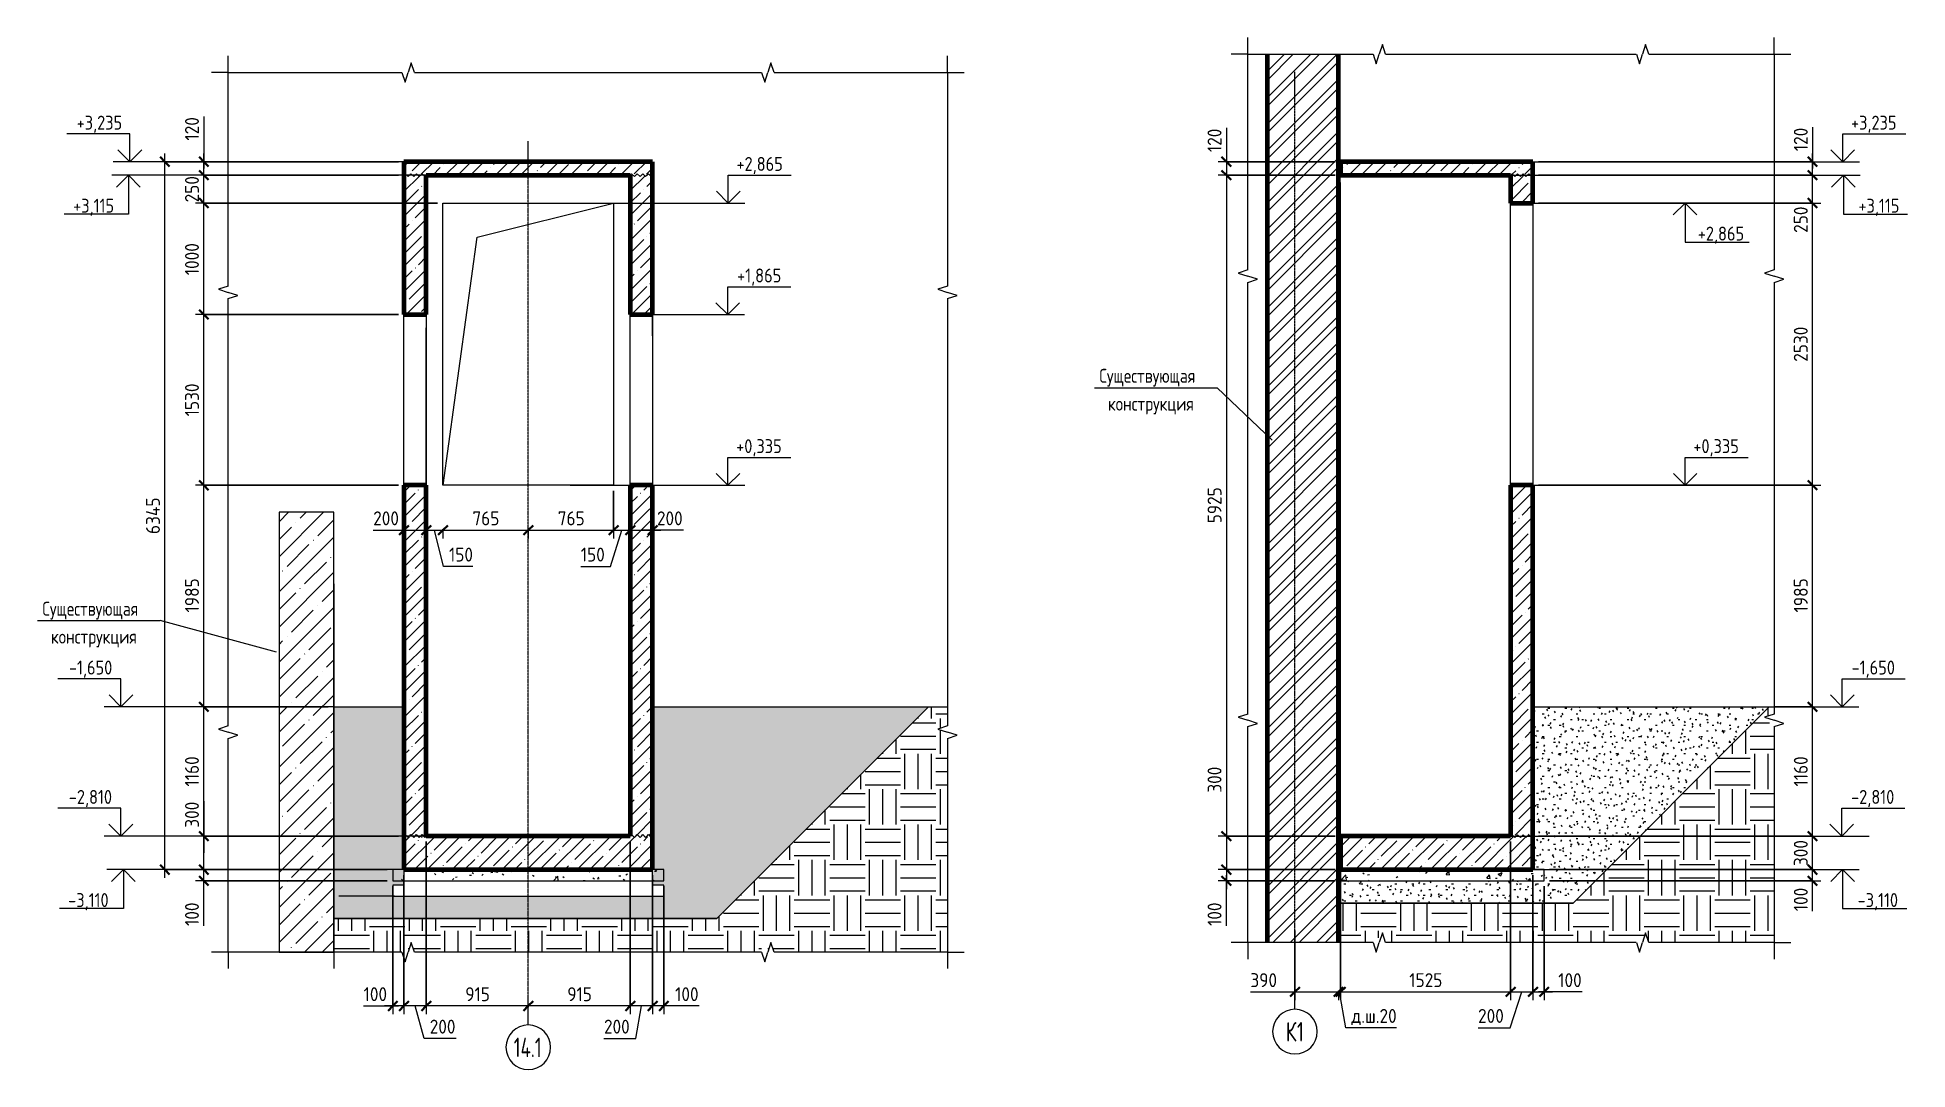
# Model space of a CAD drawing. Header units: millimetres. Extents: x -39853 to 12393, y -4903 to 80275.
# Drawn here: x -29664 to -12889, y -4903 to 4350 of the extents above; entities that cross this region are included whole.
import ezdxf

# ---------------------------------------------------------------- set-up
doc = ezdxf.new("R2010")
doc.units = ezdxf.units.MM
doc.linetypes.add('02 Штрихпунктирная _20 мм_', pattern=[25, 20, -2.5, 0, -2.5])
for name, color, linetype, lineweight in [('AA_Dim', 7, 'Continuous', 9), ('AA_Dim-50', 7, 'Continuous', 9), ('AA_Linii', 7, 'Continuous', 9), ('AA_Oformlenie', 7, 'Continuous', 9), ('AA_Vinoska', 7, 'Continuous', 9), ('AA_Visotnaya otmetka', 7, 'Continuous', 9), ('AF_Okno', 7, 'Continuous', 20), ('AF_Perekritie', 7, 'Continuous', 60), ('AF_Perekritie_Опалубка', 253, 'Continuous', 20), ('AF_Pokritie', 7, 'Continuous', 9), ('AF_Stena', 7, 'Continuous', 20), ('AF_Stena_Опалубка', 253, 'Continuous', 20), ('KR_Fundament', 7, 'Continuous', 20), ('Оси', 7, 'Continuous', 9)]:
    doc.layers.add(name, color=color, linetype=linetype, lineweight=lineweight)
doc.styles.add('GOST Common', font='GOST Common.ttf', dxfattribs={"width": 0.85, "height": 125})
doc.styles.add('ISOCPEUR', font='isocpeur.ttf', dxfattribs={"width": 0.7, "height": 175})
doc.styles.add('ISOCPEUR_1', font='isocpeur.ttf', dxfattribs={"width": 0.85, "height": 125})
doc.styles.add('ISOCPEUR_4', font='isocpeur.ttf', dxfattribs={"width": 0.9, "height": 125})
doc.dimstyles.new('00_Точн_3_знака__прозр_', dxfattribs={"dimscale": 304.8, "dimtxt": 124.497647, "dimasz": 0.278871, "dimexe": 0.246063, "dimexo": 0.164042, "dimgap": 0.016404, "dimtad": 1, "dimdec": 3, "dimrnd": 0.001, "dimdsep": 46, "dimtxsty": 'ISOCPEUR_4', "dimblk1": 'OBLIQUE', "dimblk2": 'OBLIQUE', "dimsah": 1, "dimcen": 0.09, "dimdle": 0.246063, "dimazin": 0, "dimtfac": 1, "dimtdec": 4, "dimtix": 1, "dimtmove": 1, "dimatfit": 3, "dimfxl": 1, "dimtvp": 1, "dimtolj": 1, "dimtzin": 0, "dimlwd": 18, "dimlwe": 18, "dimarcsym": 2})
doc.dimstyles.new('00_Точн_3_знака__прозр__1', dxfattribs={"dimscale": 304.8, "dimtxt": 124.497647, "dimasz": 0.278871, "dimexe": 0.246063, "dimexo": 0.164042, "dimgap": 0.016404, "dimtad": 1, "dimdec": 3, "dimrnd": 0.001, "dimdsep": 46, "dimtxsty": 'ISOCPEUR_4', "dimblk1": 'OBLIQUE', "dimblk2": 'OBLIQUE', "dimsah": 1, "dimcen": 0.09, "dimdle": 0.246063, "dimazin": 0, "dimtfac": 1, "dimtdec": 4, "dimtix": 1, "dimtmove": 0, "dimatfit": 3, "dimfxl": 1, "dimtvp": 1, "dimtolj": 1, "dimtzin": 0, "dimlwd": 18, "dimlwe": 18, "dimarcsym": 2})
pattern_1 = [(45, (-26049.96, 825), (-112.253, 112.253), []), (45, (-25937.71, 825), (-112.253, 112.253), [198.438, -39.688, 1.676, -38.011])]
pattern_2 = [(45, (-15253.01, 825), (-112.253, 112.253), []), (45, (-15140.75, 825), (-112.253, 112.253), [198.438, -39.688, 1.676, -38.011])]

msp = doc.modelspace()

# ---------------------------------------------------------------- texts
at = {"layer": 'AA_Vinoska', "char_height": 125, "attachment_point": 1, "style": 'GOST Common'}
for s, insert, width in [('Существующая', (-20138.5686, 1378.9733), 1219.767531), ('конструкция', (-20061.2186, 1128.9733), 1032.373078), ('Существующая', (-29619.3425, -709.3715), 1219.767531), ('конструкция', (-29541.9925, -959.3715), 1032.373078)]:
    msp.add_mtext(s, dxfattribs=dict(at, insert=insert, width=width))
at = {"layer": 'AA_Visotnaya otmetka', "char_height": 125, "attachment_point": 1, "line_spacing_factor": 1.149209, "style": 'ISOCPEUR_1'}
for s, insert, width in [('+3,235', (-29311.5926, 3648.307), 484.01503), ('+3,235', (-13396.8927, 3648.307), 484.01503), ('+2,865', (-23393.4187, 3278.307), 484.01503), ('+3,115', (-29343.0791, 2903.8884), 433.22333), ('+3,115', (-13329.9097, 2903.8884), 433.22333), ('+2,865', (-14770.9994, 2653.8884), 484.01503), ('+1,865', (-23387.8886, 2278.307), 458.61918), ('+0,335', (-23396.0187, 748.307), 484.01503), ('+0,335', (-14810.9994, 748.307), 484.01503), ('-1,650', (-29380.9485, -1236.693), 458.61918), ('-1,650', (-13391.6256, -1236.693), 458.61918), ('-2,810', (-29381.8828, -2396.693), 458.61918), ('-2,810', (-13395.9872, -2396.693), 458.61918), ('-3,110', (-29387.5607, -3321.1116), 433.22333), ('-3,110', (-13337.7089, -3321.1116), 433.22333)]:
    msp.add_mtext(s, dxfattribs=dict(at, insert=insert, width=width))
at = {"layer": 'Оси', "char_height": 175, "attachment_point": 1, "style": 'ISOCPEUR'}
for s, insert, width in [('\\fISOCPEUR|b0|i0|c204|p34|;\\W.7;К', (-18465.828, -4476.4633), 120.653969), ('\\fISOCPEUR|b0|i0|c204|p34|;\\W.7;1', (-18366.2785, -4476.4633), 75.759469), ('14.1', (-25391.7383, -4617.1284), 317.067406)]:
    msp.add_mtext(s, dxfattribs=dict(at, insert=insert, width=width))

# ---------------------------------------------------------------- blocks, each defined once
blk = doc.blocks.new('231_Отверстие прямоугольное в стене _Окно_Стена_ - Отверстие прямоугольное с обрамлением-4186306-1-1 Опалубка')
at = {"layer": 'AF_Okno', "lineweight": 9}
for p, q in [((37145, 1676), (37145, 1865)), ((36945, 1619), (36945, 1746)), ((36945, 335), (36945, 1619))]:
    blk.add_line(p, q, dxfattribs=at)
blk = doc.blocks.new('231_Отверстие прямоугольное в стене _Окно_Стена_ - Отверстие прямоугольное с обрамлением-4186206-1-1 Опалубка')
at = {"layer": 'AF_Okno', "lineweight": 9}
for p, q in [((35571, 2559), (36795, 2865)), ((35265, 335), (35571, 2559))]:
    blk.add_line(p, q, dxfattribs=at)
blk = doc.blocks.new('231_Отверстие прямоугольное в стене _Окно_Стена_ - Отверстие прямоугольное с обрамлением-4186362-1-1 Опалубка')
at = {"layer": 'AF_Okno', "lineweight": 9}
for p, q in [((34915, 1676), (34915, 1865)), ((35115, 1619), (35115, 1746)), ((35115, 335), (35115, 1619))]:
    blk.add_line(p, q, dxfattribs=at)
blk = doc.blocks.new('011_Прямоугольник обрыва _ЭлУзла_ - 011_Прямоугольник обрыва _ЭлУзла_-4166529-1-1 Опалубка')
at = {"layer": 'AA_Oformlenie'}
for p, q in [((33339, 2120), (33339, 4035)), ((33339, 4035), (34897, 4035)), ((35008, 4035), (38123, 4035)), ((38234, 4035), (39791, 4035)), ((39791, 4035), (39791, 2120)), ((33339, -1822), (33339, 2009)), ((39791, 2009), (39791, -1822)), ((33339, -3850), (33339, -1934)), ((39791, -1934), (39791, -3850)), ((34897, -3850), (33339, -3850)), ((38123, -3850), (35008, -3850)), ((39791, -3850), (38234, -3850))]:
    blk.add_line(p, q, dxfattribs=at)
blk = doc.blocks.new('Последовательность узлов - 3мм масшт20 маскировка-904226-1-1 Опалубка')
at = {"layer": 'AA_Oformlenie'}
for p, q in [((36945, 3115), (36957, 3128)), ((36982, 3103), (36957, 3128)), ((36995, 3115), (36982, 3103)), ((36995, 3115), (37007, 3128)), ((37032, 3103), (37007, 3128)), ((37045, 3115), (37032, 3103)), ((37045, 3115), (37057, 3128)), ((37082, 3103), (37057, 3128)), ((37095, 3115), (37082, 3103)), ((37095, 3115), (37107, 3128)), ((37132, 3103), (37107, 3128)), ((37145, 3115), (37132, 3103))]:
    blk.add_line(p, q, dxfattribs=at)
blk = doc.blocks.new('Последовательность узлов - 3мм масшт20 маскировка-904226-2-2 Опалубка')
at = {"layer": 'AA_Oformlenie'}
for p, q in [((-77249.956293, 3115), (-77237.456293, 3127.5)), ((-77237.456293, 3127.5), (-77212.456293, 3102.5)), ((-77199.956293, 3115), (-77212.456293, 3102.5)), ((-77199.956293, 3115), (-77187.456293, 3127.5)), ((-77187.456293, 3127.5), (-77162.456293, 3102.5)), ((-77149.956293, 3115), (-77162.456293, 3102.5)), ((-77149.956293, 3115), (-77137.456293, 3127.5)), ((-77137.456293, 3127.5), (-77112.456293, 3102.5)), ((-77099.956293, 3115), (-77112.456293, 3102.5)), ((-77099.956293, 3115), (-77087.456293, 3127.5)), ((-77087.456293, 3127.5), (-77062.456293, 3102.5)), ((-77049.956293, 3115), (-77062.456293, 3102.5))]:
    blk.add_line(p, q, dxfattribs=at)
blk = doc.blocks.new('011_Прямоугольник обрыва _ЭлУзла_ - 011_Прямоугольник обрыва _ЭлУзла_-4182646-2-2 Опалубка')
at = {"layer": 'AA_Oformlenie'}
for p, q in [((-79608, 2266), (-79608, 4200)), ((-79608, 4200), (-78483, 4200)), ((-78372, 4200), (-76123, 4200)), ((-76011, 4200), (-74887, 4200)), ((-74887, 4200), (-74887, 2266)), ((-79608, -1716), (-79608, 2154)), ((-74887, 2154), (-74887, -1716)), ((-79608, -3763), (-79608, -1827)), ((-74887, -1827), (-74887, -3763)), ((-78483, -3763), (-79608, -3763)), ((-76123, -3763), (-78372, -3763)), ((-74887, -3763), (-76011, -3763))]:
    blk.add_line(p, q, dxfattribs=at)
blk = doc.blocks.new('Ось сетки - d_4мм-2765513-1-1 Опалубка')
at = {"layer": 'Оси'}
for start, end in [(0, 180), (0, 180), (180, 360), (180, 360)]:
    blk.add_arc((36030, -4703), 200, start, end, dxfattribs=at)
blk = doc.blocks.new('DIMBLOCK19-1-1 Опалубка')
at = {"layer": 'AA_Dim-50', "lineweight": 18}
for p, q in [((-26526, -3110), (-28247, -3110)), ((-28172, -3285), (-28172, -3110)), ((-28172, -3110), (-26526, -3110)), ((-28172, -3350), (-28172, -3160)), ((-26526, -3210), (-28247, -3210)), ((-28172, -3210), (-26526, -3210)), ((-28172, -3616), (-28172, -3350))]:
    blk.add_line(p, q, dxfattribs=at)
at = {"layer": 'AA_Dim-50', "lineweight": 30}
for p, q in [((-28172, -3110), (-28214, -3068)), ((-28172, -3210), (-28214, -3168)), ((-28172, -3110), (-28129, -3153)), ((-28172, -3210), (-28129, -3252))]:
    blk.add_line(p, q, dxfattribs=at)
at = {"layer": 'AA_Dim-50', "color": 0, "lineweight": 18, "insert": (-28340, -3616), "char_height": 125, "width": 258.57, "attachment_point": 1, "rotation": 90, "line_spacing_factor": 1.149209, "style": 'ISOCPEUR_4'}
blk.add_mtext('100', dxfattribs=at)
blk = doc.blocks.new('_Oblique')
at = {"color": 0, "linetype": 'ByBlock', "lineweight": -2}
blk.add_line((-0.5, -0.5), (0.5, 0.5), dxfattribs=at)
blk = doc.blocks.new('DIMBLOCK20-1-1 Опалубка')
at = {"layer": 'AA_Dim-50', "lineweight": 18}
for p, q in [((-28172, -2498), (-28172, -2785)), ((-26426, -2810), (-28247, -2810)), ((-28172, -2785), (-28172, -2960)), ((-28172, -3110), (-28172, -2810)), ((-28172, -2810), (-26426, -2810)), ((-26526, -3110), (-28247, -3110)), ((-28172, -3110), (-26526, -3110))]:
    blk.add_line(p, q, dxfattribs=at)
at = {"layer": 'AA_Dim-50', "lineweight": 30}
for p, q in [((-28172, -2810), (-28214, -2768)), ((-28172, -2810), (-28129, -2853)), ((-28172, -3110), (-28214, -3068)), ((-28172, -3110), (-28129, -3153))]:
    blk.add_line(p, q, dxfattribs=at)
at = {"layer": 'AA_Dim-50', "color": 0, "lineweight": 18, "insert": (-28340, -2735), "char_height": 125, "width": 284.43, "attachment_point": 1, "rotation": 90, "line_spacing_factor": 1.149209, "style": 'ISOCPEUR_4'}
blk.add_mtext('300', dxfattribs=at)
blk = doc.blocks.new('DIMBLOCK21-1-1 Опалубка')
at = {"layer": 'AA_Dim-50', "lineweight": 18}
for p, q in [((-27056, -1650), (-28247, -1650)), ((-28172, -2810), (-28172, -1650)), ((-28172, -1650), (-27056, -1650)), ((-26426, -2810), (-28247, -2810)), ((-28172, -2810), (-26426, -2810))]:
    blk.add_line(p, q, dxfattribs=at)
at = {"layer": 'AA_Dim-50', "lineweight": 30}
for p, q in [((-28172, -1650), (-28214, -1608)), ((-28172, -1650), (-28129, -1693)), ((-28172, -2810), (-28214, -2768)), ((-28172, -2810), (-28129, -2853))]:
    blk.add_line(p, q, dxfattribs=at)
at = {"layer": 'AA_Dim-50', "color": 0, "lineweight": 18, "insert": (-28340, -2366), "char_height": 125, "width": 327.52, "attachment_point": 1, "rotation": 90, "line_spacing_factor": 1.149209, "style": 'ISOCPEUR_4'}
blk.add_mtext('1160', dxfattribs=at)
blk = doc.blocks.new('DIMBLOCK22-1-1 Опалубка')
at = {"layer": 'AA_Dim-50', "lineweight": 30}
for p, q in [((-28172, 335), (-28214, 377)), ((-28172, 335), (-28129, 292)), ((-28172, -1650), (-28214, -1608)), ((-28172, -1650), (-28129, -1693))]:
    blk.add_line(p, q, dxfattribs=at)
at = {"layer": 'AA_Dim-50', "lineweight": 18}
for p, q in [((-26426, 335), (-28247, 335)), ((-28172, -1650), (-28172, 335)), ((-28172, 335), (-26426, 335)), ((-27056, -1650), (-28247, -1650)), ((-28172, -1650), (-27056, -1650))]:
    blk.add_line(p, q, dxfattribs=at)
at = {"layer": 'AA_Dim-50', "color": 0, "lineweight": 18, "insert": (-28340, -805), "char_height": 125, "width": 353.38, "attachment_point": 1, "rotation": 90, "line_spacing_factor": 1.149209, "style": 'ISOCPEUR_4'}
blk.add_mtext('1985', dxfattribs=at)
blk = doc.blocks.new('DIMBLOCK23-1-1 Опалубка')
at = {"layer": 'AA_Dim-50', "lineweight": 18}
for p, q in [((-26426, 1865), (-28247, 1865)), ((-28172, 335), (-28172, 1865)), ((-28172, 1865), (-26426, 1865)), ((-26426, 335), (-28247, 335)), ((-28172, 335), (-26426, 335))]:
    blk.add_line(p, q, dxfattribs=at)
at = {"layer": 'AA_Dim-50', "lineweight": 30}
for p, q in [((-28172, 1865), (-28214, 1908)), ((-28172, 1865), (-28129, 1823)), ((-28172, 335), (-28214, 377)), ((-28172, 335), (-28129, 292))]:
    blk.add_line(p, q, dxfattribs=at)
at = {"layer": 'AA_Dim-50', "color": 0, "lineweight": 18, "insert": (-28340, 953), "char_height": 125, "width": 353.38, "attachment_point": 1, "rotation": 90, "line_spacing_factor": 1.149209, "style": 'ISOCPEUR_4'}
blk.add_mtext('1530', dxfattribs=at)
blk = doc.blocks.new('DIMBLOCK24-1-1 Опалубка')
at = {"layer": 'AA_Dim-50', "lineweight": 18}
for p, q in [((-26076, 2865), (-28247, 2865)), ((-28172, 1865), (-28172, 2865)), ((-28172, 2865), (-26076, 2865)), ((-26426, 1865), (-28247, 1865)), ((-28172, 1865), (-26426, 1865))]:
    blk.add_line(p, q, dxfattribs=at)
at = {"layer": 'AA_Dim-50', "lineweight": 30}
for p, q in [((-28172, 2865), (-28214, 2908)), ((-28172, 2865), (-28129, 2823)), ((-28172, 1865), (-28214, 1908)), ((-28172, 1865), (-28129, 1823))]:
    blk.add_line(p, q, dxfattribs=at)
at = {"layer": 'AA_Dim-50', "color": 0, "lineweight": 18, "insert": (-28340, 2218), "char_height": 125, "width": 353.38, "attachment_point": 1, "rotation": 90, "line_spacing_factor": 1.149209, "style": 'ISOCPEUR_4'}
blk.add_mtext('1000', dxfattribs=at)
blk = doc.blocks.new('DIMBLOCK25-1-1 Опалубка')
at = {"layer": 'AA_Dim-50', "lineweight": 18}
for p, q in [((-26426, 3115), (-28247, 3115)), ((-28172, 2865), (-28172, 3115)), ((-28172, 3115), (-26426, 3115)), ((-26076, 2865), (-28247, 2865)), ((-28172, 2865), (-26076, 2865))]:
    blk.add_line(p, q, dxfattribs=at)
at = {"layer": 'AA_Dim-50', "lineweight": 30}
for p, q in [((-28172, 3115), (-28214, 3158)), ((-28172, 3115), (-28129, 3073)), ((-28172, 2865), (-28214, 2908)), ((-28172, 2865), (-28129, 2823))]:
    blk.add_line(p, q, dxfattribs=at)
at = {"layer": 'AA_Dim-50', "color": 0, "lineweight": 18, "insert": (-28340, 2871), "char_height": 125, "width": 284.43, "attachment_point": 1, "rotation": 90, "line_spacing_factor": 1.149209, "style": 'ISOCPEUR_4'}
blk.add_mtext('250', dxfattribs=at)
blk = doc.blocks.new('DIMBLOCK26-1-1 Опалубка')
at = {"layer": 'AA_Dim-50', "lineweight": 18}
for p, q in [((-28172, 3641), (-28172, 3375)), ((-28172, 3375), (-28172, 3175)), ((-26426, 3235), (-28247, 3235)), ((-28172, 3115), (-28172, 3310)), ((-28172, 3235), (-26426, 3235)), ((-26426, 3115), (-28247, 3115)), ((-28172, 3115), (-26426, 3115))]:
    blk.add_line(p, q, dxfattribs=at)
at = {"layer": 'AA_Dim-50', "lineweight": 30}
for p, q in [((-28172, 3235), (-28214, 3278)), ((-28172, 3235), (-28129, 3193)), ((-28172, 3115), (-28214, 3158)), ((-28172, 3115), (-28129, 3073))]:
    blk.add_line(p, q, dxfattribs=at)
at = {"layer": 'AA_Dim-50', "color": 0, "lineweight": 18, "insert": (-28340, 3425), "char_height": 125, "width": 258.57, "attachment_point": 1, "rotation": 90, "line_spacing_factor": 1.149209, "style": 'ISOCPEUR_4'}
blk.add_mtext('120', dxfattribs=at)
blk = doc.blocks.new('Высотные отметки - Стрелка вверх-400292-1-1 Опалубка')
at = {"layer": 'AA_Vinoska'}
for p, q in [((37821, 585), (38386, 585)), ((37821, 335), (37821, 585)), ((37821, 335), (37715, 441)), ((37821, 335), (37928, 441)), ((37671, 335), (37971, 335))]:
    blk.add_line(p, q, dxfattribs=at)
blk = doc.blocks.new('DIMBLOCK27-1-1 Опалубка')
at = {"layer": 'AA_Dim-50', "lineweight": 18}
for p, q in [((-24146, -3160), (-24146, -4408)), ((-24146, -4333), (-24146, -3160)), ((-24046, -3260), (-24046, -4408)), ((-24046, -4333), (-24046, -3260)), ((-23971, -4333), (-24146, -4333)), ((-23994, -4333), (-24096, -4333)), ((-23729, -4333), (-23994, -4333))]:
    blk.add_line(p, q, dxfattribs=at)
at = {"layer": 'AA_Dim-50', "lineweight": 30}
for p, q in [((-24146, -4333), (-24188, -4376)), ((-24146, -4333), (-24103, -4291)), ((-24046, -4333), (-24088, -4376)), ((-24046, -4333), (-24003, -4291))]:
    blk.add_line(p, q, dxfattribs=at)
at = {"layer": 'AA_Dim-50', "color": 0, "lineweight": 18, "insert": (-23944, -4165), "char_height": 125, "width": 258.57, "attachment_point": 1, "line_spacing_factor": 1.149209, "style": 'ISOCPEUR_4'}
blk.add_mtext('100', dxfattribs=at)
blk = doc.blocks.new('DIMBLOCK28-1-1 Опалубка')
at = {"layer": 'AA_Dim-50', "lineweight": 18}
for p, q in [((-24346, -2860), (-24346, -4408)), ((-24346, -4333), (-24346, -2860)), ((-24146, -3160), (-24146, -4408)), ((-24146, -4333), (-24146, -3160)), ((-24146, -4333), (-24346, -4333)), ((-24295, -4625), (-24246, -4333)), ((-24582, -4625), (-24295, -4625))]:
    blk.add_line(p, q, dxfattribs=at)
at = {"layer": 'AA_Dim-50', "lineweight": 30}
for p, q in [((-24346, -4333), (-24388, -4376)), ((-24346, -4333), (-24303, -4291)), ((-24146, -4333), (-24188, -4376)), ((-24146, -4333), (-24103, -4291))]:
    blk.add_line(p, q, dxfattribs=at)
at = {"layer": 'AA_Dim-50', "color": 0, "lineweight": 18, "insert": (-24582, -4456), "char_height": 125, "width": 284.43, "attachment_point": 1, "line_spacing_factor": 1.149209, "style": 'ISOCPEUR_4'}
blk.add_mtext('200', dxfattribs=at)
blk = doc.blocks.new('DIMBLOCK29-1-1 Опалубка')
at = {"layer": 'AA_Dim-50', "lineweight": 18}
for p, q in [((-24346, -2860), (-24346, -4408)), ((-24346, -4333), (-24346, -2860)), ((-25261, -4343), (-25261, -4258)), ((-24346, -4333), (-25261, -4333)), ((-25261, -4333), (-25261, -4343))]:
    blk.add_line(p, q, dxfattribs=at)
at = {"layer": 'AA_Dim-50', "lineweight": 30}
for p, q in [((-25261, -4333), (-25303, -4376)), ((-25261, -4333), (-25218, -4291)), ((-24346, -4333), (-24388, -4376)), ((-24346, -4333), (-24303, -4291))]:
    blk.add_line(p, q, dxfattribs=at)
at = {"layer": 'AA_Dim-50', "color": 0, "lineweight": 18, "insert": (-24911, -4165), "char_height": 125, "width": 258.57, "attachment_point": 1, "line_spacing_factor": 1.149209, "style": 'ISOCPEUR_4'}
blk.add_mtext('915', dxfattribs=at)
blk = doc.blocks.new('DIMBLOCK30-1-1 Опалубка')
at = {"layer": 'AA_Dim-50', "lineweight": 18}
for p, q in [((-26176, -2860), (-26176, -4408)), ((-26176, -4333), (-26176, -2860)), ((-25261, -4333), (-26176, -4333)), ((-25261, -4343), (-25261, -4258)), ((-25261, -4333), (-25261, -4343))]:
    blk.add_line(p, q, dxfattribs=at)
at = {"layer": 'AA_Dim-50', "lineweight": 30}
for p, q in [((-26176, -4333), (-26218, -4376)), ((-26176, -4333), (-26133, -4291)), ((-25261, -4333), (-25303, -4376)), ((-25261, -4333), (-25218, -4291))]:
    blk.add_line(p, q, dxfattribs=at)
at = {"layer": 'AA_Dim-50', "color": 0, "lineweight": 18, "insert": (-25826, -4165), "char_height": 125, "width": 258.57, "attachment_point": 1, "line_spacing_factor": 1.149209, "style": 'ISOCPEUR_4'}
blk.add_mtext('915', dxfattribs=at)
blk = doc.blocks.new('DIMBLOCK31-1-1 Опалубка')
at = {"layer": 'AA_Dim-50', "lineweight": 18}
for p, q in [((-26176, -2860), (-26176, -4408)), ((-26176, -4333), (-26176, -2860)), ((-26376, -3160), (-26376, -4408)), ((-26376, -4333), (-26376, -3160)), ((-26176, -4333), (-26376, -4333)), ((-26195, -4625), (-26276, -4333)), ((-25908, -4625), (-26195, -4625))]:
    blk.add_line(p, q, dxfattribs=at)
at = {"layer": 'AA_Dim-50', "lineweight": 30}
for p, q in [((-26376, -4333), (-26418, -4376)), ((-26376, -4333), (-26333, -4291)), ((-26176, -4333), (-26218, -4376)), ((-26176, -4333), (-26133, -4291))]:
    blk.add_line(p, q, dxfattribs=at)
at = {"layer": 'AA_Dim-50', "color": 0, "lineweight": 18, "insert": (-26145, -4456), "char_height": 125, "width": 284.43, "attachment_point": 1, "line_spacing_factor": 1.149209, "style": 'ISOCPEUR_4'}
blk.add_mtext('200', dxfattribs=at)
blk = doc.blocks.new('DIMBLOCK32-1-1 Опалубка')
at = {"layer": 'AA_Dim-50', "lineweight": 18}
for p, q in [((-26376, -3160), (-26376, -4408)), ((-26376, -4333), (-26376, -3160)), ((-26476, -3260), (-26476, -4408)), ((-26476, -4333), (-26476, -3260)), ((-26738, -4333), (-26473, -4333)), ((-26376, -4333), (-26551, -4333)), ((-26473, -4333), (-26426, -4333))]:
    blk.add_line(p, q, dxfattribs=at)
at = {"layer": 'AA_Dim-50', "lineweight": 30}
for p, q in [((-26476, -4333), (-26518, -4376)), ((-26476, -4333), (-26433, -4291)), ((-26376, -4333), (-26418, -4376)), ((-26376, -4333), (-26333, -4291))]:
    blk.add_line(p, q, dxfattribs=at)
at = {"layer": 'AA_Dim-50', "color": 0, "lineweight": 18, "insert": (-26738, -4165), "char_height": 125, "width": 258.57, "attachment_point": 1, "line_spacing_factor": 1.149209, "style": 'ISOCPEUR_4'}
blk.add_mtext('100', dxfattribs=at)
blk = doc.blocks.new('Высотные отметки - Стрелка вниз высокая-400290-1-1 Опалубка')
at = {"layer": 'AA_Vinoska'}
for p, q in [((32549, -3110), (32249, -3110)), ((32399, -3110), (32293, -3216)), ((32399, -3110), (32399, -3460)), ((32399, -3110), (32505, -3216)), ((32399, -3460), (31824, -3460))]:
    blk.add_line(p, q, dxfattribs=at)
blk = doc.blocks.new('010_Текст с выноской - Текст 2 строки-4027658-1-1 Опалубка')
at = {"layer": 'AA_Vinoska'}
blk.add_line((31627, -878), (32727, -878), dxfattribs=at)
blk = doc.blocks.new('DIMBLOCK33-1-1 Опалубка')
at = {"layer": 'AA_Dim-50', "lineweight": 18}
for p, q in [((-26426, 3235), (-28597, 3235)), ((-28522, -3185), (-28522, 3310)), ((-28522, 3235), (-26426, 3235)), ((-26526, -3110), (-28597, -3110)), ((-28522, -3110), (-26526, -3110))]:
    blk.add_line(p, q, dxfattribs=at)
at = {"layer": 'AA_Dim-50', "lineweight": 30}
for p, q in [((-28522, 3235), (-28564, 3278)), ((-28522, 3235), (-28479, 3193)), ((-28522, -3110), (-28564, -3068)), ((-28522, -3110), (-28479, -3153))]:
    blk.add_line(p, q, dxfattribs=at)
at = {"layer": 'AA_Dim-50', "color": 0, "lineweight": 18, "insert": (-28690, -102), "char_height": 125, "width": 393.6, "attachment_point": 1, "rotation": 90, "line_spacing_factor": 1.149209, "style": 'ISOCPEUR_4'}
blk.add_mtext('6345', dxfattribs=at)
blk = doc.blocks.new('DIMBLOCK34-1-1 Опалубка')
at = {"layer": 'AA_Dim-50', "lineweight": 18}
for p, q in [((-26652, -68), (-26365, -68)), ((-26451, -68), (-26176, -68)), ((-26376, -58), (-26376, -143)), ((-26376, -68), (-26376, -58)), ((-26365, -68), (-26276, -68)), ((-26176, -58), (-26176, -143)), ((-26176, -68), (-26176, -58))]:
    blk.add_line(p, q, dxfattribs=at)
at = {"layer": 'AA_Dim-50', "lineweight": 30}
for p, q in [((-26376, -68), (-26418, -110)), ((-26376, -68), (-26333, -25)), ((-26176, -68), (-26218, -110)), ((-26176, -68), (-26133, -25))]:
    blk.add_line(p, q, dxfattribs=at)
at = {"layer": 'AA_Dim-50', "color": 0, "lineweight": 18, "insert": (-26652, 101), "char_height": 125, "width": 284.43, "attachment_point": 1, "line_spacing_factor": 1.149209, "style": 'ISOCPEUR_4'}
blk.add_mtext('200', dxfattribs=at)
blk = doc.blocks.new('DIMBLOCK35-1-1 Опалубка')
at = {"layer": 'AA_Dim-50', "lineweight": 30}
for p, q in [((-26176, -68), (-26218, -110)), ((-26176, -68), (-26133, -25)), ((-26026, -68), (-26068, -110)), ((-26026, -68), (-25983, -25))]:
    blk.add_line(p, q, dxfattribs=at)
at = {"layer": 'AA_Dim-50', "lineweight": 18}
for p, q in [((-26176, -58), (-26176, -143)), ((-26176, -68), (-26176, -58)), ((-26176, -68), (-26026, -68)), ((-26022, -392), (-26101, -68)), ((-26026, -58), (-26026, -143)), ((-26026, -68), (-26026, -58)), ((-25757, -392), (-26022, -392))]:
    blk.add_line(p, q, dxfattribs=at)
at = {"layer": 'AA_Dim-50', "color": 0, "lineweight": 18, "insert": (-25972, -224), "char_height": 125, "width": 258.57, "attachment_point": 1, "line_spacing_factor": 1.149209, "style": 'ISOCPEUR_4'}
blk.add_mtext('150', dxfattribs=at)
blk = doc.blocks.new('DIMBLOCK36-1-1 Опалубка')
at = {"layer": 'AA_Dim-50', "lineweight": 30}
for p, q in [((-26026, -68), (-26068, -110)), ((-26026, -68), (-25983, -25)), ((-25261, -68), (-25303, -110)), ((-25261, -68), (-25218, -25))]:
    blk.add_line(p, q, dxfattribs=at)
at = {"layer": 'AA_Dim-50', "lineweight": 18}
for p, q in [((-26026, -58), (-26026, -143)), ((-26026, -68), (-26026, -58)), ((-26026, -68), (-25261, -68)), ((-25261, -58), (-25261, -143)), ((-25261, -68), (-25261, -58))]:
    blk.add_line(p, q, dxfattribs=at)
at = {"layer": 'AA_Dim-50', "color": 0, "lineweight": 18, "insert": (-25762, 101), "char_height": 125, "width": 284.43, "attachment_point": 1, "line_spacing_factor": 1.149209, "style": 'ISOCPEUR_4'}
blk.add_mtext('765', dxfattribs=at)
blk = doc.blocks.new('DIMBLOCK37-1-1 Опалубка')
at = {"layer": 'AA_Dim-50', "lineweight": 18}
for p, q in [((-24496, 285), (-24496, -143)), ((-24496, -68), (-24496, 285)), ((-25261, -58), (-25261, -143)), ((-25261, -68), (-25261, -58)), ((-25261, -68), (-24496, -68))]:
    blk.add_line(p, q, dxfattribs=at)
at = {"layer": 'AA_Dim-50', "lineweight": 30}
for p, q in [((-25261, -68), (-25303, -110)), ((-25261, -68), (-25218, -25)), ((-24496, -68), (-24538, -110)), ((-24496, -68), (-24453, -25))]:
    blk.add_line(p, q, dxfattribs=at)
at = {"layer": 'AA_Dim-50', "color": 0, "lineweight": 18, "insert": (-24997, 101), "char_height": 125, "width": 284.43, "attachment_point": 1, "line_spacing_factor": 1.149209, "style": 'ISOCPEUR_4'}
blk.add_mtext('765', dxfattribs=at)
blk = doc.blocks.new('DIMBLOCK38-1-1 Опалубка')
at = {"layer": 'AA_Dim-50', "lineweight": 18}
for p, q in [((-24496, 285), (-24496, -143)), ((-24496, -68), (-24496, 285)), ((-24524, -392), (-24421, -68)), ((-24496, -68), (-24346, -68)), ((-24346, -58), (-24346, -143)), ((-24346, -68), (-24346, -58)), ((-24790, -392), (-24524, -392))]:
    blk.add_line(p, q, dxfattribs=at)
at = {"layer": 'AA_Dim-50', "lineweight": 30}
for p, q in [((-24496, -68), (-24538, -110)), ((-24496, -68), (-24453, -25)), ((-24346, -68), (-24388, -110)), ((-24346, -68), (-24303, -25))]:
    blk.add_line(p, q, dxfattribs=at)
at = {"layer": 'AA_Dim-50', "color": 0, "lineweight": 18, "insert": (-24790, -224), "char_height": 125, "width": 258.57, "attachment_point": 1, "line_spacing_factor": 1.149209, "style": 'ISOCPEUR_4'}
blk.add_mtext('150', dxfattribs=at)
blk = doc.blocks.new('DIMBLOCK39-1-1 Опалубка')
at = {"layer": 'AA_Dim-50', "lineweight": 30}
for p, q in [((-24346, -68), (-24388, -110)), ((-24346, -68), (-24303, -25)), ((-24146, -68), (-24188, -110)), ((-24146, -68), (-24103, -25))]:
    blk.add_line(p, q, dxfattribs=at)
at = {"layer": 'AA_Dim-50', "lineweight": 18}
for p, q in [((-24346, -58), (-24346, -143)), ((-24346, -68), (-24346, -58)), ((-24346, -68), (-24071, -68)), ((-24157, -68), (-24246, -68)), ((-23870, -68), (-24157, -68)), ((-24146, -58), (-24146, -143)), ((-24146, -68), (-24146, -58))]:
    blk.add_line(p, q, dxfattribs=at)
at = {"layer": 'AA_Dim-50', "color": 0, "lineweight": 18, "insert": (-24107, 101), "char_height": 125, "width": 284.43, "attachment_point": 1, "line_spacing_factor": 1.149209, "style": 'ISOCPEUR_4'}
blk.add_mtext('200', dxfattribs=at)
blk = doc.blocks.new('Ось сетки - d_4мм-2765513-2-2 Опалубка')
at = {"layer": 'Оси'}
for start, end in [(0, 180), (0, 180), (180, 360), (180, 360)]:
    blk.add_arc((-79185, -4563), 200, start, end, dxfattribs=at)
blk = doc.blocks.new('DIMBLOCK40-2-2 Опалубка')
at = {"layer": 'AA_Dim-50', "lineweight": 18}
for p, q in [((-18385, -3655), (-18385, -4282)), ((-18385, -4207), (-18385, -3655)), ((-18784, -4207), (-18497, -4207)), ((-18497, -4207), (-18190, -4207)), ((-18460, -4207), (-17995, -4207)), ((-17995, -4197), (-17995, -4282)), ((-17995, -4207), (-17995, -4197))]:
    blk.add_line(p, q, dxfattribs=at)
at = {"layer": 'AA_Dim-50', "lineweight": 30}
for p, q in [((-18385, -4207), (-18342, -4164)), ((-17995, -4207), (-17952, -4164)), ((-18385, -4207), (-18427, -4249)), ((-17995, -4207), (-18037, -4249))]:
    blk.add_line(p, q, dxfattribs=at)
at = {"layer": 'AA_Dim-50', "color": 0, "lineweight": 18, "insert": (-18784, -4039), "char_height": 125, "width": 284.43, "attachment_point": 1, "line_spacing_factor": 1.149209, "style": 'ISOCPEUR_4'}
blk.add_mtext('390', dxfattribs=at)
blk = doc.blocks.new('DIMBLOCK41-2-2 Опалубка')
at = {"layer": 'AA_Dim-50', "lineweight": 18}
for p, q in [((-17975, -3160), (-17975, -4282)), ((-17975, -4207), (-17975, -3160)), ((-17995, -4197), (-17995, -4282)), ((-17995, -4207), (-17995, -4197)), ((-17995, -4207), (-17975, -4207)), ((-17929, -4528), (-17985, -4207)), ((-17475, -4528), (-17929, -4528))]:
    blk.add_line(p, q, dxfattribs=at)
at = {"layer": 'AA_Dim-50', "lineweight": 30}
for p, q in [((-17995, -4207), (-17952, -4164)), ((-17975, -4207), (-17932, -4164)), ((-17995, -4207), (-18037, -4249)), ((-17975, -4207), (-18017, -4249))]:
    blk.add_line(p, q, dxfattribs=at)
at = {"layer": 'AA_Dim-50', "color": 0, "lineweight": 18, "insert": (-17879, -4360), "char_height": 125, "width": 485.54, "attachment_point": 1, "line_spacing_factor": 1.149209, "style": 'ISOCPEUR_4'}
blk.add_mtext('д.ш.20', dxfattribs=at)
blk = doc.blocks.new('DIMBLOCK42-2-2 Опалубка')
at = {"layer": 'AA_Dim-50', "lineweight": 18}
for p, q in [((-16450, -2860), (-16450, -4282)), ((-16450, -4207), (-16450, -2860)), ((-17975, -3160), (-17975, -4282)), ((-17975, -4207), (-17975, -3160)), ((-17975, -4207), (-16450, -4207))]:
    blk.add_line(p, q, dxfattribs=at)
at = {"layer": 'AA_Dim-50', "lineweight": 30}
for p, q in [((-17975, -4207), (-17932, -4164)), ((-16450, -4207), (-16407, -4164)), ((-17975, -4207), (-18017, -4249)), ((-16450, -4207), (-16492, -4249))]:
    blk.add_line(p, q, dxfattribs=at)
at = {"layer": 'AA_Dim-50', "color": 0, "lineweight": 18, "insert": (-17359, -4039), "char_height": 125, "width": 353.38, "attachment_point": 1, "line_spacing_factor": 1.149209, "style": 'ISOCPEUR_4'}
blk.add_mtext('1525', dxfattribs=at)
blk = doc.blocks.new('DIMBLOCK43-2-2 Опалубка')
at = {"layer": 'AA_Dim-50', "lineweight": 18}
for p, q in [((-16450, -2860), (-16450, -4282)), ((-16450, -4207), (-16450, -2860)), ((-16250, -3160), (-16250, -4282)), ((-16250, -4207), (-16250, -3160)), ((-16455, -4528), (-16350, -4207)), ((-16450, -4207), (-16250, -4207)), ((-16742, -4528), (-16455, -4528))]:
    blk.add_line(p, q, dxfattribs=at)
at = {"layer": 'AA_Dim-50', "lineweight": 30}
for p, q in [((-16450, -4207), (-16407, -4164)), ((-16250, -4207), (-16207, -4164)), ((-16450, -4207), (-16492, -4249)), ((-16250, -4207), (-16292, -4249))]:
    blk.add_line(p, q, dxfattribs=at)
at = {"layer": 'AA_Dim-50', "color": 0, "lineweight": 18, "insert": (-16742, -4360), "char_height": 125, "width": 284.43, "attachment_point": 1, "line_spacing_factor": 1.149209, "style": 'ISOCPEUR_4'}
blk.add_mtext('200', dxfattribs=at)
blk = doc.blocks.new('DIMBLOCK44-2-2 Опалубка')
at = {"layer": 'AA_Dim-50', "lineweight": 18}
for p, q in [((-16250, -3160), (-16250, -4282)), ((-16250, -4207), (-16250, -3160)), ((-16150, -3260), (-16150, -4282)), ((-16150, -4207), (-16150, -3260)), ((-16250, -4207), (-16075, -4207)), ((-16073, -4207), (-16200, -4207)), ((-15807, -4207), (-16073, -4207))]:
    blk.add_line(p, q, dxfattribs=at)
at = {"layer": 'AA_Dim-50', "lineweight": 30}
for p, q in [((-16250, -4207), (-16207, -4164)), ((-16150, -4207), (-16107, -4164)), ((-16250, -4207), (-16292, -4249)), ((-16150, -4207), (-16192, -4249))]:
    blk.add_line(p, q, dxfattribs=at)
at = {"layer": 'AA_Dim-50', "color": 0, "lineweight": 18, "insert": (-16023, -4039), "char_height": 125, "width": 258.57, "attachment_point": 1, "line_spacing_factor": 1.149209, "style": 'ISOCPEUR_4'}
blk.add_mtext('100', dxfattribs=at)
blk = doc.blocks.new('010_Текст с выноской - Текст 2 строки-4027658-2-2 Опалубка')
at = {"layer": 'AA_Vinoska'}
blk.add_line((-80983, 1210), (-79883, 1210), dxfattribs=at)
blk = doc.blocks.new('DIMBLOCK45-2-2 Опалубка')
at = {"layer": 'AA_Dim-50', "lineweight": 18}
for p, q in [((-18999, 3538), (-18999, 3272)), ((-18025, 3235), (-19074, 3235)), ((-18999, 3310), (-18999, 3115)), ((-18999, 3272), (-18999, 3175)), ((-18999, 3235), (-18025, 3235)), ((-18025, 3115), (-19074, 3115)), ((-18999, 3115), (-18025, 3115))]:
    blk.add_line(p, q, dxfattribs=at)
at = {"layer": 'AA_Dim-50', "lineweight": 30}
for p, q in [((-18999, 3235), (-19042, 3278)), ((-18999, 3235), (-18957, 3193)), ((-18999, 3115), (-19042, 3158)), ((-18999, 3115), (-18957, 3073))]:
    blk.add_line(p, q, dxfattribs=at)
at = {"layer": 'AA_Dim-50', "color": 0, "lineweight": 18, "insert": (-19168, 3322), "char_height": 125, "width": 258.57, "attachment_point": 1, "rotation": 90, "line_spacing_factor": 1.149209, "style": 'ISOCPEUR_4'}
blk.add_mtext('120', dxfattribs=at)
blk = doc.blocks.new('DIMBLOCK46-2-2 Опалубка')
at = {"layer": 'AA_Dim-50', "lineweight": 18}
for p, q in [((-18025, 3115), (-19074, 3115)), ((-18999, 3115), (-18999, -2810)), ((-18999, 3115), (-18025, 3115)), ((-18025, -2810), (-19074, -2810)), ((-18999, -2810), (-18025, -2810))]:
    blk.add_line(p, q, dxfattribs=at)
at = {"layer": 'AA_Dim-50', "lineweight": 30}
for p, q in [((-18999, 3115), (-19042, 3158)), ((-18999, 3115), (-18957, 3073)), ((-18999, -2810), (-19042, -2768)), ((-18999, -2810), (-18957, -2853))]:
    blk.add_line(p, q, dxfattribs=at)
at = {"layer": 'AA_Dim-50', "color": 0, "lineweight": 18, "insert": (-19168, -6), "char_height": 125, "width": 379.24, "attachment_point": 1, "rotation": 90, "line_spacing_factor": 1.149209, "style": 'ISOCPEUR_4'}
blk.add_mtext('5925', dxfattribs=at)
blk = doc.blocks.new('DIMBLOCK47-2-2 Опалубка')
at = {"layer": 'AA_Dim-50', "lineweight": 18}
for p, q in [((-18999, -2184), (-18999, -2471)), ((-18999, -2471), (-18999, -2960)), ((-18025, -2810), (-19074, -2810)), ((-18999, -2810), (-18999, -3110)), ((-18999, -2810), (-18025, -2810)), ((-18025, -3110), (-19074, -3110)), ((-18999, -3110), (-18025, -3110))]:
    blk.add_line(p, q, dxfattribs=at)
at = {"layer": 'AA_Dim-50', "lineweight": 30}
for p, q in [((-18999, -2810), (-19042, -2768)), ((-18999, -2810), (-18957, -2853)), ((-18999, -3110), (-19042, -3068)), ((-18999, -3110), (-18957, -3153))]:
    blk.add_line(p, q, dxfattribs=at)
at = {"layer": 'AA_Dim-50', "color": 0, "lineweight": 18, "insert": (-19168, -2421), "char_height": 125, "width": 284.43, "attachment_point": 1, "rotation": 90, "line_spacing_factor": 1.149209, "style": 'ISOCPEUR_4'}
blk.add_mtext('300', dxfattribs=at)
blk = doc.blocks.new('DIMBLOCK48-2-2 Опалубка')
at = {"layer": 'AA_Dim-50', "lineweight": 18}
for p, q in [((-18025, -3110), (-19074, -3110)), ((-18999, -3110), (-18999, -3285)), ((-18999, -3110), (-18025, -3110)), ((-18999, -3350), (-18999, -3160)), ((-18025, -3210), (-19074, -3210)), ((-18999, -3210), (-18025, -3210)), ((-18999, -3616), (-18999, -3350))]:
    blk.add_line(p, q, dxfattribs=at)
at = {"layer": 'AA_Dim-50', "lineweight": 30}
for p, q in [((-18999, -3110), (-19042, -3068)), ((-18999, -3210), (-19042, -3168)), ((-18999, -3110), (-18957, -3153)), ((-18999, -3210), (-18957, -3252))]:
    blk.add_line(p, q, dxfattribs=at)
at = {"layer": 'AA_Dim-50', "color": 0, "lineweight": 18, "insert": (-19168, -3616), "char_height": 125, "width": 258.57, "attachment_point": 1, "rotation": 90, "line_spacing_factor": 1.149209, "style": 'ISOCPEUR_4'}
blk.add_mtext('100', dxfattribs=at)
blk = doc.blocks.new('DIMBLOCK49-2-2 Опалубка')
at = {"layer": 'AA_Dim-50', "lineweight": 18}
for p, q in [((-16100, -3110), (-13667, -3110)), ((-13742, -3110), (-16100, -3110)), ((-13742, -3285), (-13742, -3110)), ((-13742, -3219), (-13742, -3160)), ((-16100, -3210), (-13667, -3210)), ((-13742, -3210), (-16100, -3210)), ((-13742, -3484), (-13742, -3219))]:
    blk.add_line(p, q, dxfattribs=at)
at = {"layer": 'AA_Dim-50', "lineweight": 30}
for p, q in [((-13742, -3110), (-13785, -3068)), ((-13742, -3210), (-13785, -3168)), ((-13742, -3110), (-13700, -3153)), ((-13742, -3210), (-13700, -3252))]:
    blk.add_line(p, q, dxfattribs=at)
at = {"layer": 'AA_Dim-50', "color": 0, "lineweight": 18, "insert": (-13910, -3484), "char_height": 125, "width": 258.57, "attachment_point": 1, "rotation": 90, "line_spacing_factor": 1.149209, "style": 'ISOCPEUR_4'}
blk.add_mtext('100', dxfattribs=at)
blk = doc.blocks.new('DIMBLOCK50-2-2 Опалубка')
at = {"layer": 'AA_Dim-50', "lineweight": 18}
for p, q in [((-16200, -2810), (-13667, -2810)), ((-13742, -2810), (-16200, -2810)), ((-13742, -3110), (-13742, -2810)), ((-16100, -3110), (-13667, -3110)), ((-13742, -3110), (-16100, -3110))]:
    blk.add_line(p, q, dxfattribs=at)
at = {"layer": 'AA_Dim-50', "lineweight": 30}
for p, q in [((-13742, -2810), (-13785, -2768)), ((-13742, -2810), (-13700, -2853)), ((-13742, -3110), (-13785, -3068)), ((-13742, -3110), (-13700, -3153))]:
    blk.add_line(p, q, dxfattribs=at)
at = {"layer": 'AA_Dim-50', "color": 0, "lineweight": 18, "insert": (-13910, -3079), "char_height": 125, "width": 284.43, "attachment_point": 1, "rotation": 90, "line_spacing_factor": 1.149209, "style": 'ISOCPEUR_4'}
blk.add_mtext('300', dxfattribs=at)
blk = doc.blocks.new('DIMBLOCK51-2-2 Опалубка')
at = {"layer": 'AA_Dim-50', "lineweight": 18}
for p, q in [((-14080, -1650), (-13667, -1650)), ((-13742, -1650), (-14080, -1650)), ((-13742, -2810), (-13742, -1650)), ((-16200, -2810), (-13667, -2810)), ((-13742, -2810), (-16200, -2810))]:
    blk.add_line(p, q, dxfattribs=at)
at = {"layer": 'AA_Dim-50', "lineweight": 30}
for p, q in [((-13742, -1650), (-13785, -1608)), ((-13742, -1650), (-13700, -1693)), ((-13742, -2810), (-13785, -2768)), ((-13742, -2810), (-13700, -2853))]:
    blk.add_line(p, q, dxfattribs=at)
at = {"layer": 'AA_Dim-50', "color": 0, "lineweight": 18, "insert": (-13910, -2366), "char_height": 125, "width": 327.52, "attachment_point": 1, "rotation": 90, "line_spacing_factor": 1.149209, "style": 'ISOCPEUR_4'}
blk.add_mtext('1160', dxfattribs=at)
blk = doc.blocks.new('DIMBLOCK52-2-2 Опалубка')
at = {"layer": 'AA_Dim-50', "lineweight": 30}
for p, q in [((-13742, 335), (-13785, 378)), ((-13742, 335), (-13700, 293)), ((-13742, -1650), (-13785, -1608)), ((-13742, -1650), (-13700, -1693))]:
    blk.add_line(p, q, dxfattribs=at)
at = {"layer": 'AA_Dim-50', "lineweight": 18}
for p, q in [((-16200, 335), (-13667, 335)), ((-13742, 335), (-16200, 335)), ((-13742, -1650), (-13742, 335)), ((-14080, -1650), (-13667, -1650)), ((-13742, -1650), (-14080, -1650))]:
    blk.add_line(p, q, dxfattribs=at)
at = {"layer": 'AA_Dim-50', "color": 0, "lineweight": 18, "insert": (-13910, -805), "char_height": 125, "width": 353.38, "attachment_point": 1, "rotation": 90, "line_spacing_factor": 1.149209, "style": 'ISOCPEUR_4'}
blk.add_mtext('1985', dxfattribs=at)
blk = doc.blocks.new('DIMBLOCK53-2-2 Опалубка')
at = {"layer": 'AA_Dim-50', "lineweight": 18}
for p, q in [((-16200, 2865), (-13667, 2865)), ((-13742, 2865), (-16200, 2865)), ((-13742, 335), (-13742, 2865)), ((-16200, 335), (-13667, 335)), ((-13742, 335), (-16200, 335))]:
    blk.add_line(p, q, dxfattribs=at)
at = {"layer": 'AA_Dim-50', "lineweight": 30}
for p, q in [((-13742, 2865), (-13785, 2908)), ((-13742, 2865), (-13700, 2823)), ((-13742, 335), (-13785, 378)), ((-13742, 335), (-13700, 293))]:
    blk.add_line(p, q, dxfattribs=at)
at = {"layer": 'AA_Dim-50', "color": 0, "lineweight": 18, "insert": (-13910, 1442), "char_height": 125, "width": 379.24, "attachment_point": 1, "rotation": 90, "line_spacing_factor": 1.149209, "style": 'ISOCPEUR_4'}
blk.add_mtext('2530', dxfattribs=at)
blk = doc.blocks.new('DIMBLOCK54-2-2 Опалубка')
at = {"layer": 'AA_Dim-50', "lineweight": 18}
for p, q in [((-16200, 3115), (-13667, 3115)), ((-13742, 3115), (-16200, 3115)), ((-13742, 2865), (-13742, 3115)), ((-16200, 2865), (-13667, 2865)), ((-13742, 2865), (-16200, 2865)), ((-13742, 2885), (-13742, 2990)), ((-13742, 2598), (-13742, 2885))]:
    blk.add_line(p, q, dxfattribs=at)
at = {"layer": 'AA_Dim-50', "lineweight": 30}
for p, q in [((-13742, 3115), (-13785, 3158)), ((-13742, 3115), (-13700, 3073)), ((-13742, 2865), (-13785, 2908)), ((-13742, 2865), (-13700, 2823))]:
    blk.add_line(p, q, dxfattribs=at)
at = {"layer": 'AA_Dim-50', "color": 0, "lineweight": 18, "insert": (-13910, 2598), "char_height": 125, "width": 284.43, "attachment_point": 1, "rotation": 90, "line_spacing_factor": 1.149209, "style": 'ISOCPEUR_4'}
blk.add_mtext('250', dxfattribs=at)
blk = doc.blocks.new('DIMBLOCK55-2-2 Опалубка')
at = {"layer": 'AA_Dim-50', "lineweight": 18}
for p, q in [((-13742, 3546), (-13742, 3280)), ((-16200, 3235), (-13667, 3235)), ((-13742, 3235), (-16200, 3235)), ((-13742, 3115), (-13742, 3310)), ((-13742, 3280), (-13742, 3175)), ((-16200, 3115), (-13667, 3115)), ((-13742, 3115), (-16200, 3115))]:
    blk.add_line(p, q, dxfattribs=at)
at = {"layer": 'AA_Dim-50', "lineweight": 30}
for p, q in [((-13742, 3235), (-13785, 3278)), ((-13742, 3235), (-13700, 3193)), ((-13742, 3115), (-13785, 3158)), ((-13742, 3115), (-13700, 3073))]:
    blk.add_line(p, q, dxfattribs=at)
at = {"layer": 'AA_Dim-50', "color": 0, "lineweight": 18, "insert": (-13910, 3330), "char_height": 125, "width": 258.57, "attachment_point": 1, "rotation": 90, "line_spacing_factor": 1.149209, "style": 'ISOCPEUR_4'}
blk.add_mtext('120', dxfattribs=at)
blk = doc.blocks.new('Высотные отметки - Стрелка вверх-400292-2-2 Опалубка')
at = {"layer": 'AA_Vinoska'}
for p, q in [((-74276, -1400), (-73711, -1400)), ((-74276, -1650), (-74276, -1400)), ((-74426, -1650), (-74126, -1650)), ((-74276, -1650), (-74382, -1544)), ((-74276, -1650), (-74170, -1544))]:
    blk.add_line(p, q, dxfattribs=at)
blk = doc.blocks.new('Высотные отметки - Стрелка вниз высокая-400290-2-2 Опалубка')
at = {"layer": 'AA_Vinoska'}
for p, q in [((-74415, 3115), (-74115, 3115)), ((-74265, 3115), (-74371, 3009)), ((-74265, 3115), (-74265, 2765)), ((-74265, 3115), (-74159, 3009)), ((-74265, 2765), (-73690, 2765))]:
    blk.add_line(p, q, dxfattribs=at)

# ---------------------------------------------------------------- dimensions: what is measured, and where the dimension line sits
at = {"layer": 'AA_Dim', "lineweight": 18}
for base, p1, p2, override, picture, middle in [((-28171.9444, 3235), (-26375.948, 3115), (-26375.948, 3235), {"dimpost": '<>', "dimfxl": 120}, 'DIMBLOCK26-1-1 Опалубка', (-28256.918, 3554.6075)), ((-18999.4227, 3115), (-17974.7376, 3235), (-17974.7376, 3115), {"dimpost": '<>', "dimfxl": 120}, 'DIMBLOCK45-2-2 Опалубка', (-19084.3963, 3451.7814)), ((-13742.1162, 3235), (-16249.7376, 3115), (-16249.7376, 3235), {"dimpost": '<>', "dimfxl": 120}, 'DIMBLOCK55-2-2 Опалубка', (-13827.0899, 3459.6826)), ((-13742.1162, 3115), (-16249.7376, 2865), (-16249.7376, 3115), {"dimpost": '<>', "dimfxl": 250}, 'DIMBLOCK54-2-2 Опалубка', (-13827.0899, 2740.5944)), ((-18999.4227, -3110), (-17974.7376, -2810), (-17974.7376, -3110), {"dimpost": '<>', "dimfxl": 300}, 'DIMBLOCK47-2-2 Опалубка', (-19084.3963, -2279.0936)), ((-28171.9444, -2810), (-26475.948, -3110), (-26375.948, -2810), {"dimpost": '<>', "dimfxl": 316.227766}, 'DIMBLOCK20-1-1 Опалубка', (-28256.918, -2593.2255)), ((-28171.9444, -3110), (-26475.948, -3210), (-26475.948, -3110), {"dimpost": '<>', "dimfxl": 100}, 'DIMBLOCK19-1-1 Опалубка', (-28256.918, -3486.5122)), ((-18999.4227, -3210), (-17974.7376, -3110), (-17974.7376, -3210), {"dimpost": '<>', "dimfxl": 100}, 'DIMBLOCK48-2-2 Опалубка', (-19084.3963, -3486.5122)), ((-13742.1162, -3110), (-16149.7376, -3210), (-16149.7376, -3110), {"dimpost": '<>', "dimfxl": 100}, 'DIMBLOCK49-2-2 Опалубка', (-13827.0899, -3355.0095))]:
    dim = msp.add_linear_dim(base=base, p1=p1, p2=p2, angle=90, dimstyle='00_Точн_3_знака__прозр_', override=override, dxfattribs=at)
    dim.commit()
    dim.dimension.update_dxf_attribs({"geometry": picture, "text_midpoint": middle, "dimtype": 160, "text_rotation": 90})
for base, p1, p2, override, picture, middle in [((-28521.9444, 3235), (-26475.948, -3110), (-26375.948, 3235), {"dimpost": '<>', "dimfxl": 6345.787973}, 'DIMBLOCK33-1-1 Опалубка', (-28589.4444, 62.5)), ((-28171.9444, 3115), (-26025.948, 2865), (-26375.948, 3115), {"dimpost": '<>', "dimfxl": 430.116263}, 'DIMBLOCK25-1-1 Опалубка', (-28239.4444, 2990)), ((-18999.4227, -2810), (-17974.7376, 3115), (-17974.7376, -2810), {"dimpost": '<>', "dimfxl": 5925}, 'DIMBLOCK46-2-2 Опалубка', (-19066.9227, 152.5)), ((-28171.9444, 2865), (-26375.948, 1865), (-26025.948, 2865), {"dimpost": '<>', "dimfxl": 1059.481005}, 'DIMBLOCK24-1-1 Опалубка', (-28239.4444, 2365)), ((-13742.1162, 2865), (-16249.7376, 335), (-16249.7376, 2865), {"dimpost": '<>', "dimfxl": 2530}, 'DIMBLOCK53-2-2 Опалубка', (-13809.6162, 1600)), ((-28171.9444, 1865), (-26375.948, 335), (-26375.948, 1865), {"dimpost": '<>', "dimfxl": 1530}, 'DIMBLOCK23-1-1 Опалубка', (-28239.4444, 1100)), ((-28171.9444, 335), (-27005.948, -1650), (-26375.948, 335), {"dimpost": '<>', "dimfxl": 2082.576529}, 'DIMBLOCK22-1-1 Опалубка', (-28239.4444, -657.5)), ((-13742.1162, 335), (-14129.7376, -1650), (-16249.7376, 335), {"dimpost": '<>', "dimfxl": 2904.242586}, 'DIMBLOCK52-2-2 Опалубка', (-13809.6162, -657.5)), ((-28171.9444, -1650), (-26375.948, -2810), (-27005.948, -1650), {"dimpost": '<>', "dimfxl": 1320.037878}, 'DIMBLOCK21-1-1 Опалубка', (-28239.4444, -2230)), ((-13742.1162, -1650), (-16249.7376, -2810), (-14129.7376, -1650), {"dimpost": '<>', "dimfxl": 2416.609195}, 'DIMBLOCK51-2-2 Опалубка', (-13809.6162, -2230)), ((-13742.1162, -2810), (-16149.7376, -3110), (-16249.7376, -2810), {"dimpost": '<>', "dimfxl": 316.227766}, 'DIMBLOCK50-2-2 Опалубка', (-13809.6162, -2960))]:
    dim = msp.add_linear_dim(base=base, p1=p1, p2=p2, angle=90, dimstyle='00_Точн_3_знака__прозр__1', override=override, dxfattribs=at)
    dim.commit()
    dim.dimension.update_dxf_attribs({"geometry": picture, "text_midpoint": middle})
for base, p1, p2, override, picture, middle in [((-24495.948, -67.7389), (-25260.948, -7.6348), (-24495.948, 335), {"dimpost": '<>', "dimfxl": 838.22648}, 'DIMBLOCK37-1-1 Опалубка', (-24878.448, -0.2389)), ((-25260.948, -67.7389), (-26025.948, -7.6348), (-25260.948, -7.6348), {"dimpost": '<>', "dimfxl": 765}, 'DIMBLOCK36-1-1 Опалубка', (-25643.448, -0.2389)), ((-26175.948, -4333.1547), (-25260.948, -4393.2588), (-26175.948, -2810), {"dimpost": '<>', "dimfxl": 1828.642487}, 'DIMBLOCK30-1-1 Опалубка', (-25718.448, -4265.6547)), ((-25260.948, -4333.1547), (-24345.948, -2810), (-25260.948, -4393.2588), {"dimpost": '<>', "dimfxl": 1828.642487}, 'DIMBLOCK29-1-1 Опалубка', (-24803.448, -4265.6547)), ((-16449.7376, -4206.8502), (-17974.7376, -3110), (-16449.7376, -2810), {"dimpost": '<>', "dimfxl": 1554.228104}, 'DIMBLOCK42-2-2 Опалубка', (-17212.2376, -4139.3502))]:
    dim = msp.add_linear_dim(base=base, p1=p1, p2=p2, dimstyle='00_Точн_3_знака__прозр__1', override=override, dxfattribs=at)
    dim.commit()
    dim.dimension.update_dxf_attribs({"geometry": picture, "text_midpoint": middle})
for base, p1, p2, override, picture, middle in [((-24345.948, -67.7389), (-24495.948, 335), (-24345.948, -7.6348), {"dimpost": '<>', "dimfxl": 374.030256}, 'DIMBLOCK38-1-1 Опалубка', (-24660.4871, -306.9369)), ((-26175.948, -67.7389), (-26375.948, -7.6348), (-26175.948, -7.6348), {"dimpost": '<>', "dimfxl": 200}, 'DIMBLOCK34-1-1 Опалубка', (-26510.0268, 17.2347)), ((-24145.948, -67.7389), (-24345.948, -7.6348), (-24145.948, -7.6348), {"dimpost": '<>', "dimfxl": 200}, 'DIMBLOCK39-1-1 Опалубка', (-23964.4643, 17.2347)), ((-26025.948, -67.7389), (-26175.948, -7.6348), (-26025.948, -7.6348), {"dimpost": '<>', "dimfxl": 150}, 'DIMBLOCK35-1-1 Опалубка', (-25842.9196, -306.9369)), ((-26375.948, -4333.1547), (-26175.948, -2810), (-26375.948, -3110), {"dimpost": '<>', "dimfxl": 360.555128}, 'DIMBLOCK31-1-1 Опалубка', (-26003.178, -4539.664)), ((-24345.948, -4333.1547), (-24145.948, -3110), (-24345.948, -2810), {"dimpost": '<>', "dimfxl": 360.555128}, 'DIMBLOCK28-1-1 Опалубка', (-24439.4109, -4539.664)), ((-16249.7376, -4206.8502), (-16449.7376, -2810), (-16249.7376, -3110), {"dimpost": '<>', "dimfxl": 360.555128}, 'DIMBLOCK43-2-2 Опалубка', (-16599.5796, -4443.5124)), ((-26475.948, -4333.1547), (-26375.948, -3110), (-26475.948, -3210), {"dimpost": '<>', "dimfxl": 141.421356}, 'DIMBLOCK32-1-1 Опалубка', (-26609.0037, -4248.1811)), ((-24145.948, -4333.1547), (-24045.948, -3210), (-24145.948, -3110), {"dimpost": '<>', "dimfxl": 141.421356}, 'DIMBLOCK27-1-1 Опалубка', (-23815.0852, -4248.1811)), ((-17974.7376, -4206.8502), (-17994.7376, -4146.7461), (-17974.7376, -3110), {"dimpost": 'д.ш.<>', "dimfxl": 1036.938967}, 'DIMBLOCK41-2-2 Опалубка', (-17636.6435, -4443.5124)), ((-16149.7376, -4206.8502), (-16249.7376, -3110), (-16149.7376, -3210), {"dimpost": '<>', "dimfxl": 141.421356}, 'DIMBLOCK44-2-2 Опалубка', (-15893.2315, -4121.8765)), ((-17994.7376, -4206.8502), (-18384.7376, -3604.8), (-17994.7376, -4146.7461), {"dimpost": '<>', "dimfxl": 667.686713}, 'DIMBLOCK40-2-2 Опалубка', (-18641.4538, -4121.8765))]:
    dim = msp.add_linear_dim(base=base, p1=p1, p2=p2, dimstyle='00_Точн_3_знака__прозр_', override=override, dxfattribs=at)
    dim.commit()
    dim.dimension.update_dxf_attribs({"geometry": picture, "text_midpoint": middle, "dimtype": 160})

# ---------------------------------------------------------------- hatches: boundary and pattern name
at = {"layer": 'AA_Oformlenie'}
h = msp.add_hatch(dxfattribs=at)
h.set_pattern_fill('FP_8', color=250, style=0, pattern_type=2)
h.set_pattern_definition([(45, (-26049.96, 825), (-157.154, 157.154), []), (45, (-25892.8, 825), (-157.154, 157.154), [277.813, -55.563, 1.676, -53.886])])
h.paths.add_polyline_path([(-27496.4758, -3850), (-27005.948, -3850), (-27005.948, 92.5), (-27496.4758, 92.5), (-27496.4758, -3394.4725)])
h = msp.add_hatch(dxfattribs=at)
h.set_pattern_fill('FP_6', color=250, style=0, pattern_type=2)
h.set_pattern_definition([(0, (-26049.96, 825), (203.2, 50.8), [16.764, -135.636, 16.764, -135.636, -812.8]), (0, (-26049.96, 825), (203.2, 50.8), [-304.8, 16.764, -288.036, 16.764, -135.636, -355.6]), (0, (-26049.96, 825), (203.2, 50.8), [-762, 16.764, -84.836, 16.764, -237.236]), (120, (-25973.76, 850.4), (-145.5941, 150.57636), [16.764, -135.636, 16.764, -135.636, -812.8]), (120, (-25973.76, 850.4), (-145.5941, 150.57636), [-304.8, 16.764, -288.036, 16.764, -135.636, -355.6]), (120, (-25973.76, 850.4), (-145.5941, 150.57636), [-762, 16.764, -84.836, 16.764, -237.236]), (240, (-25948.36, 952), (-57.6059, -201.37636), [16.764, -135.636, 16.764, -135.636, -812.8]), (240, (-25948.36, 952), (-57.6059, -201.37636), [-304.8, 16.764, -288.036, 16.764, -135.636, -355.6]), (240, (-25948.36, 952), (-57.6059, -201.37636), [-762, 16.764, -84.836, 16.764, -237.236])])
h.paths.add_polyline_path([(-27005.948, -3550), (-23570.948, -3550), (-21670.948, -1650), (-24145.948, -1650), (-24145.948, -3250), (-24045.948, -3250), (-24045.948, -3350), (-26475.948, -3350), (-26475.948, -3250), (-26375.948, -3250), (-26375.948, -1650), (-27005.948, -1650), (-27005.948, -3179.9705)])
h = msp.add_hatch(dxfattribs=at)
h.set_pattern_fill('FP_7', color=250, style=0, pattern_type=2)
h.set_pattern_definition([(0, (-26049.96, 825), (317.5, 317.5), [317.5, -317.5]), (0, (-26049.96, 944.06), (317.5, 317.5), [317.5, -317.5]), (0, (-26049.96, 1063.12), (317.5, 317.5), [317.5, -317.5]), (90, (-26010.27, 1102.8), (-317.5, 317.5), [317.5, -317.5]), (90, (-25891.2, 1102.8), (-317.5, 317.5), [317.5, -317.5]), (90, (-25772.15, 1102.8), (-317.5, 317.5), [317.5, -317.5])])
h.paths.add_polyline_path([(-26394.0538, -3850), (-26394.0538, -3809.8446), (-26339.0538, -3809.8446), (-26339.0538, -3850), (-26310.8994, -3763.3499), (-26282.7451, -3850), (-23168.1549, -3850), (-23168.1549, -3809.8446), (-23113.1549, -3809.8446), (-23113.1549, -3850), (-23085.0006, -3763.3499), (-23056.8462, -3850), (-21500.2055, -3850), (-21500.2055, -1933.75), (-21540.3609, -1933.75), (-21540.3609, -1878.75), (-21500.2055, -1878.75), (-21586.8556, -1850.5957), (-21500.2055, -1822.4413), (-21500.2055, -1650), (-21670.948, -1650), (-23570.948, -3550), (-27005.948, -3550), (-27005.948, -3850)])
h = msp.add_hatch(dxfattribs=at)
h.set_pattern_fill('FP_12', color=250, style=0, pattern_type=2)
h.set_pattern_definition([(0, (-15253.01, 825), (203.2, 50.8), [16.764, -135.636, 16.764, -135.636, -812.8]), (0, (-15253.01, 825), (203.2, 50.8), [-304.8, 16.764, -288.036, 16.764, -135.636, -355.6]), (0, (-15253.01, 825), (203.2, 50.8), [-762, 16.764, -84.836, 16.764, -237.236]), (120, (-15176.81, 850.4), (-145.5941, 150.57636), [16.764, -135.636, 16.764, -135.636, -812.8]), (120, (-15176.81, 850.4), (-145.5941, 150.57636), [-304.8, 16.764, -288.036, 16.764, -135.636, -355.6]), (120, (-15176.81, 850.4), (-145.5941, 150.57636), [-762, 16.764, -84.836, 16.764, -237.236]), (240, (-15151.41, 952), (-57.6059, -201.37636), [16.764, -135.636, 16.764, -135.636, -812.8]), (240, (-15151.41, 952), (-57.6059, -201.37636), [-304.8, 16.764, -288.036, 16.764, -135.636, -355.6]), (240, (-15151.41, 952), (-57.6059, -201.37636), [-762, 16.764, -84.836, 16.764, -237.236])])
h.paths.add_polyline_path([(-16755.6188, -3410.1109), (-15889.8486, -3410.1109), (-14129.7376, -1650), (-16249.7376, -1650), (-16249.7376, -3110), (-16149.7376, -3110), (-16149.7376, -3210), (-17994.7376, -3210), (-17994.7376, -3410.1109)])
h = msp.add_hatch(dxfattribs=at)
h.set_pattern_fill('FP_13', color=250, style=0, pattern_type=2)
h.set_pattern_definition([(0, (-15253, 825), (317.5, 317.5), [317.5, -317.5]), (0, (-15253, 944.06), (317.5, 317.5), [317.5, -317.5]), (0, (-15253, 1063.12), (317.5, 317.5), [317.5, -317.5]), (90, (-15213.32, 1102.8), (-317.5, 317.5), [317.5, -317.5]), (90, (-15094.26, 1102.8), (-317.5, 317.5), [317.5, -317.5]), (90, (-14975.2, 1102.8), (-317.5, 317.5), [317.5, -317.5])])
h.paths.add_polyline_path([(-15322.3177, -3762.6362), (-15322.3177, -3722.4808), (-15267.3177, -3722.4808), (-15267.3177, -3762.6362), (-15239.1634, -3675.9861), (-15211.009, -3762.6362), (-14087.1037, -3762.6362), (-14087.1037, -1826.9772), (-14127.2592, -1826.9772), (-14127.2592, -1771.9772), (-14087.1037, -1771.9772), (-14173.7539, -1743.8228), (-14087.1037, -1715.6685), (-14087.1037, -1650), (-14129.7376, -1650), (-15889.8486, -3410.1109), (-17994.7376, -3410.1109), (-17994.7376, -3762.6362), (-17682.7456, -3762.6362), (-17682.7456, -3722.4808), (-17627.7456, -3722.4808), (-17627.7456, -3762.6362), (-17599.5913, -3675.9861), (-17571.4369, -3762.6362), (-16755.6188, -3762.6362)])
at = {"layer": 'AF_Perekritie', "lineweight": 9}
h = msp.add_hatch(dxfattribs=at)
h.set_pattern_fill('FP_4', color=256, style=0, pattern_type=2)
h.set_pattern_definition(pattern_1)
h.paths.add_polyline_path([(-26175.948, 3115), (-24345.948, 3115), (-24345.948, 3123), (-24145.948, 3123), (-24145.948, 3235), (-26375.948, 3235), (-26375.948, 3123), (-26175.948, 3123)])
h = msp.add_hatch(dxfattribs=at)
h.set_pattern_fill('FP_9', color=256, style=0, pattern_type=2)
h.set_pattern_definition(pattern_2)
h.paths.add_polyline_path([(-17974.7376, 3115), (-16449.7376, 3115), (-16449.7376, 3123), (-16249.7376, 3123), (-16249.7376, 3235), (-17974.7376, 3235)])
h = msp.add_hatch(dxfattribs=at)
h.set_pattern_fill('FP_4', color=256, style=0, pattern_type=2)
h.set_pattern_definition(pattern_1)
h.paths.add_polyline_path([(-24717.6231, -3110), (-24145.948, -3110), (-24145.948, -2818), (-24345.948, -2818), (-24345.948, -2810), (-26175.948, -2810), (-26175.948, -2818), (-26375.948, -2818), (-26375.948, -3110), (-26175.948, -3110)])
h = msp.add_hatch(dxfattribs=at)
h.set_pattern_fill('FP_9', color=256, style=0, pattern_type=2)
h.set_pattern_definition(pattern_2)
h.paths.add_polyline_path([(-16399.7376, -3110), (-16249.7376, -3110), (-16249.7376, -2818), (-16449.7376, -2818), (-16449.7376, -2810), (-17974.7376, -2810), (-17974.7376, -3110), (-16449.7376, -3110)])
at = {"layer": 'AF_Pokritie'}
h = msp.add_hatch(dxfattribs=at)
h.set_pattern_fill('FP_5', color=256, style=0, pattern_type=2)
h.set_pattern_definition([(50, (-26049.96, 825), (364.368, -31.878), [38.1, -419.1]), (355, (-26049.96, 825), (-70.486, 382.113), [30.48, -335.28]), (100.451, (-26019.6, 822.34), (293.885, 350.233), [32.38, -356.18]), (46.184, (-26049.96, 926.6), (542.16, -84.086), [57.15, -628.65]), (96.636, (-26004.8, 919.6), (474.805, 494.855), [48.57, -534.27]), (351.184, (-26049.96, 926.6), (474.81, 494.85), [45.72, -502.92]), (21, (-25999.16, 901.2), (303.228, -204.53), [38.1, -419.1]), (326, (-25999.16, 901.2), (123.604, 368.376), [30.48, -335.28]), (71.451, (-25973.9, 884.16), (426.834, 163.843), [32.38, -356.18]), (37.5, (-26049.96, 825), (6.1766, 169.11), [16.764, -314.452, 16.764, -323.596, -336.55]), (37.5, (-26049.96, 825), (6.1766, 169.11), [-671.576, 16.764, -319.786]), (7.5, (-26049.96, 825), (133.639, 200.3615), [16.764, -177.292, 16.764, -306.832, -128.27]), (7.5, (-26049.96, 825), (133.639, 200.3615), [-517.652, 16.764, -111.506]), (327.5, (-26163.25, 825), (271.182, -11.4584), [16.764, -110.236, 16.764, -379.476, -525.78]), (327.5, (-26163.25, 825), (271.182, -11.4584), [-523.24, 16.764, -509.016]), (317.5, (-26214.05, 825), (296.259, 50.853), [16.764, -148.336, 16.764, -246.38, -373.38]), (317.5, (-26214.05, 825), (296.259, 50.853), [-428.244, 16.764, -356.616])])
h.paths.add_polyline_path([(-24045.948, -3210), (-24045.948, -3110), (-26475.948, -3110), (-26475.948, -3210), (-24048.448, -3210)])
h = msp.add_hatch(dxfattribs=at)
h.set_pattern_fill('FP_11', color=256, style=0, pattern_type=2)
h.set_pattern_definition([(50, (-15253, 825), (364.368, -31.878), [38.1, -419.1]), (355, (-15253, 825), (-70.486, 382.113), [30.48, -335.28]), (100.451, (-15222.64, 822.34), (293.885, 350.233), [32.38, -356.18]), (46.184, (-15253, 926.6), (542.16, -84.086), [57.15, -628.65]), (96.636, (-15207.83, 919.6), (474.805, 494.855), [48.57, -534.27]), (351.184, (-15253, 926.6), (474.81, 494.85), [45.72, -502.92]), (21, (-15202.2, 901.2), (303.228, -204.53), [38.1, -419.1]), (326, (-15202.2, 901.2), (123.604, 368.376), [30.48, -335.28]), (71.451, (-15176.94, 884.16), (426.834, 163.843), [32.38, -356.18]), (37.5, (-15253.01, 825), (6.1766, 169.11), [16.764, -314.452, 16.764, -323.596, -336.55]), (37.5, (-15253.01, 825), (6.1766, 169.11), [-671.576, 16.764, -319.786]), (7.5, (-15253, 825), (133.639, 200.3615), [16.764, -177.292, 16.764, -306.832, -128.27]), (7.5, (-15253, 825), (133.639, 200.3615), [-517.652, 16.764, -111.506]), (327.5, (-15366.29, 825), (271.182, -11.4584), [16.764, -110.236, 16.764, -379.476, -525.78]), (327.5, (-15366.29, 825), (271.182, -11.4584), [-523.24, 16.764, -509.016]), (317.5, (-15417.1, 825), (296.259, 50.853), [16.764, -148.336, 16.764, -246.38, -373.38]), (317.5, (-15417.1, 825), (296.259, 50.853), [-428.244, 16.764, -356.616])])
h.paths.add_polyline_path([(-16249.7376, -3210), (-16149.7376, -3210), (-16149.7376, -3110), (-17974.7376, -3110), (-17974.7376, -3210), (-16755.6188, -3210)])
at = {"layer": 'AF_Stena', "lineweight": 9}
h = msp.add_hatch(dxfattribs=at)
h.set_pattern_fill('FP_10', color=256, style=0, pattern_type=2)
h.set_pattern_definition([(45, (-15253.01, 825), (-117.866, 117.866), []), (45, (-15174.43, 825), (-117.866, 117.866), [])])
h.paths.add_polyline_path([(-18634.7376, -3762.6362), (-17994.7376, -3762.6362), (-17994.7376, 4200), (-18634.7376, 4200), (-18634.7376, -3410.1109)])
h = msp.add_hatch(dxfattribs=at)
h.set_pattern_fill('FP_4', color=256, style=0, pattern_type=2)
h.set_pattern_definition(pattern_1)
h.paths.add_polyline_path([(-26375.4392, -2802), (-26175.948, -2802), (-26175.948, 335), (-26375.948, 335), (-26375.948, -2802)])
h.paths.add_polyline_path([(-26225.948, 1865), (-26175.948, 1865), (-26175.948, 3107), (-26375.948, 3107), (-26375.948, 1865), (-26275.948, 1865)])
h = msp.add_hatch(dxfattribs=at)
h.set_pattern_fill('FP_4', color=256, style=0, pattern_type=2)
h.set_pattern_definition(pattern_1)
h.paths.add_polyline_path([(-24195.948, -2802), (-24145.948, -2802), (-24145.948, 335), (-24345.948, 335), (-24345.948, -2802), (-24245.948, -2802)])
h.paths.add_polyline_path([(-24295.948, 1865), (-24145.948, 1865), (-24145.948, 3107), (-24345.948, 3107), (-24345.948, 1865)])
h = msp.add_hatch(dxfattribs=at)
h.set_pattern_fill('FP_9', color=256, style=0, pattern_type=2)
h.set_pattern_definition(pattern_2)
h.paths.add_polyline_path([(-16449.7376, -2802), (-16249.7376, -2802), (-16249.7376, 335), (-16449.7376, 335), (-16449.7376, -1650)])
h.paths.add_polyline_path([(-16449.7376, 2865), (-16249.7376, 2865), (-16249.7376, 3107), (-16449.7376, 3107)])

# ---------------------------------------------------------------- linework, layer by layer
at = {"layer": 'AA_Linii'}
for p, q in [((-17974.7376, -2950), (-17974.7376, 3050)), ((-27496.4758, 92.5), (-27496.4758, -3850)), ((-27005.948, 92.5), (-27496.4758, 92.5)), ((-27005.948, 92.5), (-27496.4758, 92.5)), ((-27005.948, -3850), (-27005.948, 92.5)), ((-27005.948, -550), (-27005.948, 92.5)), ((-27005.948, -550), (-27005.948, -3997.5803)), ((-27005.948, -3550), (-27005.948, -1650)), ((-27005.948, -1650), (-26375.948, -1650)), ((-26375.948, -1650), (-26375.948, -3250)), ((-24145.948, -1650), (-21670.948, -1650)), ((-24145.948, -3250), (-24145.948, -1650)), ((-21670.948, -1650), (-23570.948, -3550)), ((-23570.948, -3550), (-21670.948, -1650)), ((-21670.948, -1650), (-21500.2055, -1650)), ((-16249.7376, -3110), (-16249.7376, -1650)), ((-16249.7376, -1650), (-14129.7376, -1650)), ((-14129.7376, -1650), (-15889.8486, -3410.1109)), ((-15889.8486, -3410.1109), (-14129.7376, -1650)), ((-14129.7376, -1650), (-14087.1037, -1650)), ((-17534.7376, -2810), (-13232.9641, -2810)), ((-16149.7376, -3110), (-16249.7376, -3110)), ((-16149.7376, -3210), (-16149.7376, -3110)), ((-26460.948, -3350), (-26960.948, -3350)), ((-26375.948, -3250), (-26475.948, -3250)), ((-26475.948, -3250), (-26475.948, -3350)), ((-26475.948, -3350), (-24045.948, -3350)), ((-24045.948, -3250), (-24145.948, -3250)), ((-24045.948, -3350), (-24045.948, -3250)), ((-17994.7376, -3410.1109), (-17994.7376, -3210)), ((-17994.7376, -3210), (-16149.7376, -3210)), ((-15889.8486, -3410.1109), (-17994.7376, -3410.1109)), ((-17994.7376, -3762.6362), (-17994.7376, -3410.1109)), ((-17994.7376, -3410.1109), (-15889.8486, -3410.1109)), ((-23570.948, -3550), (-27005.948, -3550)), ((-27005.948, -3850), (-27005.948, -3550)), ((-27005.948, -3550), (-23570.948, -3550)), ((-27496.4758, -3850), (-27005.948, -3850)), ((-26394.0538, -3850), (-27005.948, -3850)), ((-23168.1549, -3850), (-26282.7451, -3850)), ((-21500.2055, -3850), (-23056.8462, -3850))]:
    msp.add_line(p, q, dxfattribs=at)
at = {"layer": 'AA_Vinoska'}
for p, q in [((-18807.9596, 4200), (-18957.9596, 4200)), ((-18807.9596, 4200), (-18807.9596, 4350)), ((-17682.7456, 4200), (-17655.2456, 4113.3975)), ((-17655.2456, 4113.3975), (-17627.7456, 4200)), ((-17599.5913, 4286.6501), (-17627.7456, 4200)), ((-17571.4369, 4200), (-17599.5913, 4286.6501)), ((-15322.3177, 4200), (-15294.8177, 4113.3975)), ((-15294.8177, 4113.3975), (-15267.3177, 4200)), ((-15239.1634, 4286.6501), (-15267.3177, 4200)), ((-15211.009, 4200), (-15239.1634, 4286.6501)), ((-14087.1037, 4200), (-14087.1037, 4350)), ((-14087.1037, 4200), (-13937.1037, 4200)), ((-27952.0032, 4035), (-28102.0032, 4035)), ((-27952.0032, 4035), (-27952.0032, 4185)), ((-26394.0538, 4035), (-26366.5538, 3948.3975)), ((-26366.5538, 3948.3975), (-26339.0538, 4035)), ((-26310.8994, 4121.6501), (-26339.0538, 4035)), ((-26282.7451, 4035), (-26310.8994, 4121.6501)), ((-23168.1549, 4035), (-23140.6549, 3948.3975)), ((-23140.6549, 3948.3975), (-23113.1549, 4035)), ((-23085.0006, 4121.6501), (-23113.1549, 4035)), ((-23056.8462, 4035), (-23085.0006, 4121.6501)), ((-21500.2055, 4035), (-21500.2055, 4185)), ((-21500.2055, 4035), (-21350.2055, 4035)), ((-18807.9596, 2265.6496), (-18894.6097, 2237.4953)), ((-18894.6097, 2237.4953), (-18807.9596, 2209.3409)), ((-18721.357, 2181.8409), (-18807.9596, 2209.3409)), ((-18807.9596, 2154.3409), (-18721.357, 2181.8409)), ((-14087.1037, 2265.6496), (-14173.7539, 2237.4953)), ((-14173.7539, 2237.4953), (-14087.1037, 2209.3409)), ((-14000.5012, 2181.8409), (-14087.1037, 2209.3409)), ((-14087.1037, 2154.3409), (-14000.5012, 2181.8409)), ((-27952.0032, 2120.0587), (-28038.6534, 2091.9043)), ((-28038.6534, 2091.9043), (-27952.0032, 2063.75)), ((-27865.4007, 2036.25), (-27952.0032, 2063.75)), ((-27952.0032, 2008.75), (-27865.4007, 2036.25)), ((-21500.2055, 2120.0587), (-21586.8556, 2091.9043)), ((-21586.8556, 2091.9043), (-21500.2055, 2063.75)), ((-21413.6029, 2036.25), (-21500.2055, 2063.75)), ((-21500.2055, 2008.75), (-21413.6029, 2036.25)), ((-18588.7941, 740.0758), (-19083.0452, 1209.8581)), ((-27519.8816, -1160.8151), (-28563.8191, -878.4867)), ((-27952.0032, -1822.4413), (-28038.6534, -1850.5957)), ((-21500.2055, -1822.4413), (-21586.8556, -1850.5957)), ((-18807.9596, -1715.6685), (-18894.6097, -1743.8228)), ((-18894.6097, -1743.8228), (-18807.9596, -1771.9772)), ((-18721.357, -1799.4772), (-18807.9596, -1771.9772)), ((-18807.9596, -1826.9772), (-18721.357, -1799.4772)), ((-14087.1037, -1715.6685), (-14173.7539, -1743.8228)), ((-14173.7539, -1743.8228), (-14087.1037, -1771.9772)), ((-14000.5012, -1799.4772), (-14087.1037, -1771.9772)), ((-14087.1037, -1826.9772), (-14000.5012, -1799.4772)), ((-28038.6534, -1850.5957), (-27952.0032, -1878.75)), ((-27865.4007, -1906.25), (-27952.0032, -1878.75)), ((-27952.0032, -1933.75), (-27865.4007, -1906.25)), ((-21586.8556, -1850.5957), (-21500.2055, -1878.75)), ((-21413.6029, -1906.25), (-21500.2055, -1878.75)), ((-21500.2055, -1933.75), (-21413.6029, -1906.25)), ((-17599.5913, -3675.9861), (-17627.7456, -3762.6362)), ((-17571.4369, -3762.6362), (-17599.5913, -3675.9861)), ((-15239.1634, -3675.9861), (-15267.3177, -3762.6362)), ((-15211.009, -3762.6362), (-15239.1634, -3675.9861)), ((-27952.0032, -3850), (-28102.0032, -3850)), ((-27952.0032, -3850), (-27952.0032, -3997.5803)), ((-26394.0538, -3850), (-26366.5538, -3936.6025)), ((-26366.5538, -3936.6025), (-26339.0538, -3850)), ((-26310.8994, -3763.3499), (-26339.0538, -3850)), ((-26282.7451, -3850), (-26310.8994, -3763.3499)), ((-23168.1549, -3850), (-23140.6549, -3936.6025)), ((-23140.6549, -3936.6025), (-23113.1549, -3850)), ((-23085.0006, -3763.3499), (-23113.1549, -3850)), ((-23056.8462, -3850), (-23085.0006, -3763.3499)), ((-21500.2055, -3850), (-21350.2055, -3850)), ((-21500.2055, -3850), (-21500.2055, -3997.5803)), ((-18807.9596, -3762.6362), (-18957.9596, -3762.6362)), ((-18807.9596, -3762.6362), (-18807.9596, -3912.6362)), ((-17682.7456, -3762.6362), (-17655.2456, -3849.2388)), ((-17655.2456, -3849.2388), (-17627.7456, -3762.6362)), ((-15322.3177, -3762.6362), (-15294.8177, -3849.2388)), ((-15294.8177, -3849.2388), (-15267.3177, -3762.6362)), ((-14087.1037, -3762.6362), (-13937.1037, -3762.6362)), ((-14087.1037, -3762.6362), (-14087.1037, -3912.6362))]:
    msp.add_line(p, q, dxfattribs=at)
at = {"layer": 'AA_Visotnaya otmetka'}
for p, q in [((-25957.378, 3235), (-28834.9197, 3235)), ((-25957.378, 3235), (-25957.378, 3235)), ((-16618.756, 3235), (-13470.2198, 3235)), ((-16618.756, 3235), (-16618.756, 3235)), ((-26153.9794, 3115), (-28847.5694, 3115)), ((-26153.9794, 3115), (-26153.9794, 3115)), ((-16735.1529, 3115), (-13464.4, 3115)), ((-16735.1529, 3115), (-16735.1529, 3115)), ((-24751.4543, 2865), (-23466.7457, 2865)), ((-24751.4543, 2865), (-24751.4543, 2865)), ((-16321.8282, 2865), (-14884.3265, 2865)), ((-16321.8282, 2865), (-16321.8282, 2865)), ((-24276.4541, 1865), (-23471.7973, 1865)), ((-24276.4541, 1865), (-24276.4541, 1865)), ((-24884.0546, 335), (-23469.3457, 335)), ((-24884.0546, 335), (-24884.0546, 335)), ((-16325.639, 335), (-14884.3265, 335)), ((-16325.639, 335), (-16325.639, 335)), ((-27005.948, -1650), (-28914.8571, -1650)), ((-27005.948, -1650), (-27005.948, -1650)), ((-14466.8751, -1650), (-13475.5343, -1650)), ((-14466.8751, -1650), (-14466.8751, -1650)), ((-25930.3331, -2810), (-28915.7915, -2810)), ((-25930.3331, -2810), (-25930.3331, -2810)), ((-16920.341, -2810), (-13479.8959, -2810)), ((-16920.341, -2810), (-16920.341, -2810)), ((-26085.3107, -3110), (-28892.051, -3110)), ((-26085.3107, -3110), (-26085.3107, -3110)), ((-16689.4386, -3110), (-13472.1992, -3110)), ((-16689.4386, -3110), (-16689.4386, -3110))]:
    msp.add_line(p, q, dxfattribs=at)
at = {"layer": 'AF_Perekritie_Опалубка', "lineweight": 60}
for p, q in [((-24145.948, 3235), (-26375.948, 3235)), ((-26375.948, 3235), (-26375.948, 3115)), ((-24145.948, 3115), (-24145.948, 3235)), ((-16249.7376, 3235), (-17974.7376, 3235)), ((-17974.7376, 3235), (-17974.7376, 3115)), ((-16249.7376, 3115), (-16249.7376, 3235)), ((-26175.948, 3115), (-24345.948, 3115)), ((-17974.7376, 3115), (-16449.7376, 3115))]:
    msp.add_line(p, q, dxfattribs=at)
at = {"layer": 'AF_Pokritie', "lineweight": 20}
for p, q in [((-26375.948, -3110), (-26475.948, -3110)), ((-26475.948, -3110), (-26475.948, -3210)), ((-24145.948, -3110), (-26375.948, -3110)), ((-24045.948, -3110), (-24145.948, -3110)), ((-24045.948, -3210), (-24045.948, -3110)), ((-16149.7376, -3110), (-17974.7376, -3110)), ((-17974.7376, -3110), (-17974.7376, -3210)), ((-16149.7376, -3210), (-16149.7376, -3110)), ((-26475.948, -3210), (-26375.948, -3210)), ((-26375.948, -3210), (-24145.948, -3210)), ((-24145.948, -3210), (-24045.948, -3210)), ((-17974.7376, -3210), (-16149.7376, -3210))]:
    msp.add_line(p, q, dxfattribs=at)
at = {"layer": 'AF_Stena_Опалубка', "lineweight": 60}
for p, q in [((-18634.7376, 4200), (-18634.7376, -3762.6362)), ((-17994.7376, -3762.6362), (-17994.7376, 4200)), ((-26375.948, 3115), (-26375.948, 1865)), ((-26175.948, 1865), (-26175.948, 3115)), ((-24345.948, 3115), (-24345.948, 1865)), ((-24145.948, 1865), (-24145.948, 3115)), ((-16449.7376, 3115), (-16449.7376, 2865)), ((-16249.7376, 2865), (-16249.7376, 3115)), ((-16449.7376, 2865), (-16249.7376, 2865)), ((-26375.948, 1865), (-26175.948, 1865)), ((-24345.948, 1865), (-24145.948, 1865)), ((-26175.948, 335), (-26375.948, 335)), ((-26375.948, 335), (-26375.948, -2810)), ((-26175.948, -2810), (-26175.948, 335)), ((-24145.948, 335), (-24345.948, 335)), ((-24345.948, 335), (-24345.948, -2810)), ((-24145.948, -2810), (-24145.948, 335)), ((-16249.7376, 335), (-16449.7376, 335)), ((-16449.7376, 335), (-16449.7376, -2810)), ((-16249.7376, -2810), (-16249.7376, 335))]:
    msp.add_line(p, q, dxfattribs=at)
at = {"layer": 'AF_Stena_Опалубка'}
for p, q in [((-26375.948, -2810), (-26375.948, 3115)), ((-24345.948, 3115), (-26175.948, 3115)), ((-24345.948, -2810), (-24345.948, 3115)), ((-26025.948, 335), (-26025.948, 2865)), ((-26025.948, 2865), (-24495.948, 2865)), ((-24495.948, 2865), (-24495.948, 335)), ((-16449.7376, 335), (-16449.7376, 2865)), ((-16249.7376, 2865), (-16249.7376, 335)), ((-26375.948, 335), (-26375.948, 1865)), ((-26175.948, 1865), (-26175.948, 335)), ((-24345.948, 335), (-24345.948, 1865)), ((-24145.948, 1865), (-24145.948, 335)), ((-24495.948, 335), (-26025.948, 335)), ((-26175.948, -2810), (-24345.948, -2810))]:
    msp.add_line(p, q, dxfattribs=at)
at = {"layer": 'KR_Fundament', "lineweight": 60}
for p, q in [((-26375.948, -2810), (-26375.948, -3110)), ((-24345.948, -2810), (-26175.948, -2810)), ((-24145.948, -3110), (-24145.948, -2810)), ((-16449.7376, -2810), (-17974.7376, -2810)), ((-17974.7376, -2810), (-17974.7376, -3110)), ((-16249.7376, -3110), (-16249.7376, -2810)), ((-26375.948, -3110), (-24145.948, -3110)), ((-17974.7376, -3110), (-16249.7376, -3110))]:
    msp.add_line(p, q, dxfattribs=at)
at = {"layer": 'Оси'}
for p, q in [((-18384.7376, 3790.5114), (-18384.7376, 4040.5114)), ((-25260.948, 3170.7468), (-25260.948, 3420.7468)), ((-18384.7376, -4362.6362), (-18384.7376, -4112.6362)), ((-25260.948, -4503.3013), (-25260.948, -4253.3013))]:
    msp.add_line(p, q, dxfattribs=at)
at = {"layer": 'Оси', "linetype": '02 Штрихпунктирная _20 мм_'}
for p, q in [((-18384.7376, -4112.6362), (-18384.7376, 3790.5114)), ((-25260.948, -4253.3013), (-25260.948, 3170.7468))]:
    msp.add_line(p, q, dxfattribs=at)

# ---------------------------------------------------------------- block references
at = {"layer": 'AA_Oformlenie'}
for name, p in [('011_Прямоугольник обрыва _ЭлУзла_ - 011_Прямоугольник обрыва _ЭлУзла_-4182646-2-2 Опалубка', (60800.2187, 0)), ('011_Прямоугольник обрыва _ЭлУзла_ - 011_Прямоугольник обрыва _ЭлУзла_-4166529-1-1 Опалубка', (-61290.8223, 0)), ('Последовательность узлов - 3мм масшт20 маскировка-904226-1-1 Опалубка', (-63320.8223, 0)), ('Последовательность узлов - 3мм масшт20 маскировка-904226-1-1 Опалубка', (-61290.8223, 0)), ('Последовательность узлов - 3мм масшт20 маскировка-904226-2-2 Опалубка', (60800.2187, 0)), ('Последовательность узлов - 3мм масшт20 маскировка-904226-1-1 Опалубка', (-63320.8223, -5925)), ('Последовательность узлов - 3мм масшт20 маскировка-904226-1-1 Опалубка', (-61290.8223, -5925)), ('Последовательность узлов - 3мм масшт20 маскировка-904226-2-2 Опалубка', (60800.2187, -5925))]:
    msp.add_blockref(name, p, dxfattribs=at)
at = {"layer": 'AA_Vinoska'}
for name, p in [('Высотные отметки - Стрелка вниз высокая-400290-2-2 Опалубка', (60800.2187, 0)), ('010_Текст с выноской - Текст 2 строки-4027658-2-2 Опалубка', (60800.2187, 0)), ('Высотные отметки - Стрелка вверх-400292-1-1 Опалубка', (-61290.8223, 0)), ('010_Текст с выноской - Текст 2 строки-4027658-1-1 Опалубка', (-61290.8223, 0)), ('Высотные отметки - Стрелка вверх-400292-2-2 Опалубка', (60800.2187, 0)), ('Высотные отметки - Стрелка вниз высокая-400290-1-1 Опалубка', (-61290.8223, 0))]:
    msp.add_blockref(name, p, dxfattribs=at)
at = {"layer": 'AA_Visotnaya otmetka', "extrusion": (0, 0, -1)}
for p in [(-8986.5568, 2900), (-8906.6194, -1985), (-8905.685, -3145)]:
    msp.add_blockref('Высотные отметки - Стрелка вверх-400292-1-1 Опалубка', p, dxfattribs=at)
at = {"layer": 'AA_Visotnaya otmetka'}
for name, p in [('Высотные отметки - Стрелка вверх-400292-2-2 Опалубка', (60805.5331, 4885)), ('Высотные отметки - Стрелка вниз высокая-400290-1-1 Опалубка', (-61246.3407, 6225)), ('Высотные отметки - Стрелка вверх-400292-1-1 Опалубка', (-61288.2223, 2530)), ('Высотные отметки - Стрелка вниз высокая-400290-2-2 Опалубка', (59380.2921, -250)), ('Высотные отметки - Стрелка вверх-400292-1-1 Опалубка', (-61293.2738, 1530)), ('Высотные отметки - Стрелка вверх-400292-2-2 Опалубка', (59391.4265, 1985)), ('Высотные отметки - Стрелка вверх-400292-2-2 Опалубка', (60795.857, -1160)), ('Высотные отметки - Стрелка вниз высокая-400290-2-2 Опалубка', (60792.4195, -6225))]:
    msp.add_blockref(name, p, dxfattribs=at)
at = {"layer": 'AF_Okno'}
msp.add_blockref('231_Отверстие прямоугольное в стене _Окно_Стена_ - Отверстие прямоугольное с обрамлением-4186206-1-1 Опалубка', (-61290.8223, 0), dxfattribs=at)
at = {"layer": 'AF_Okno', "lineweight": 9}
for name in ['231_Отверстие прямоугольное в стене _Окно_Стена_ - Отверстие прямоугольное с обрамлением-4186362-1-1 Опалубка', '231_Отверстие прямоугольное в стене _Окно_Стена_ - Отверстие прямоугольное с обрамлением-4186306-1-1 Опалубка']:
    msp.add_blockref(name, (-61290.8223, 0), dxfattribs=at)
at = {"layer": 'Оси'}
for name, p in [('Ось сетки - d_4мм-2765513-1-1 Опалубка', (-61290.8223, 0)), ('Ось сетки - d_4мм-2765513-2-2 Опалубка', (60800.2187, 0))]:
    msp.add_blockref(name, p, dxfattribs=at)

msp.set_redraw_order([(e.dxf.handle, doc.entitydb.next_handle()) for e in msp.query("TEXT MTEXT ATTDEF DIMENSION ARC_DIMENSION")])  # texts and dimensions are drawn at this point

doc.saveas('drawing.dxf')
